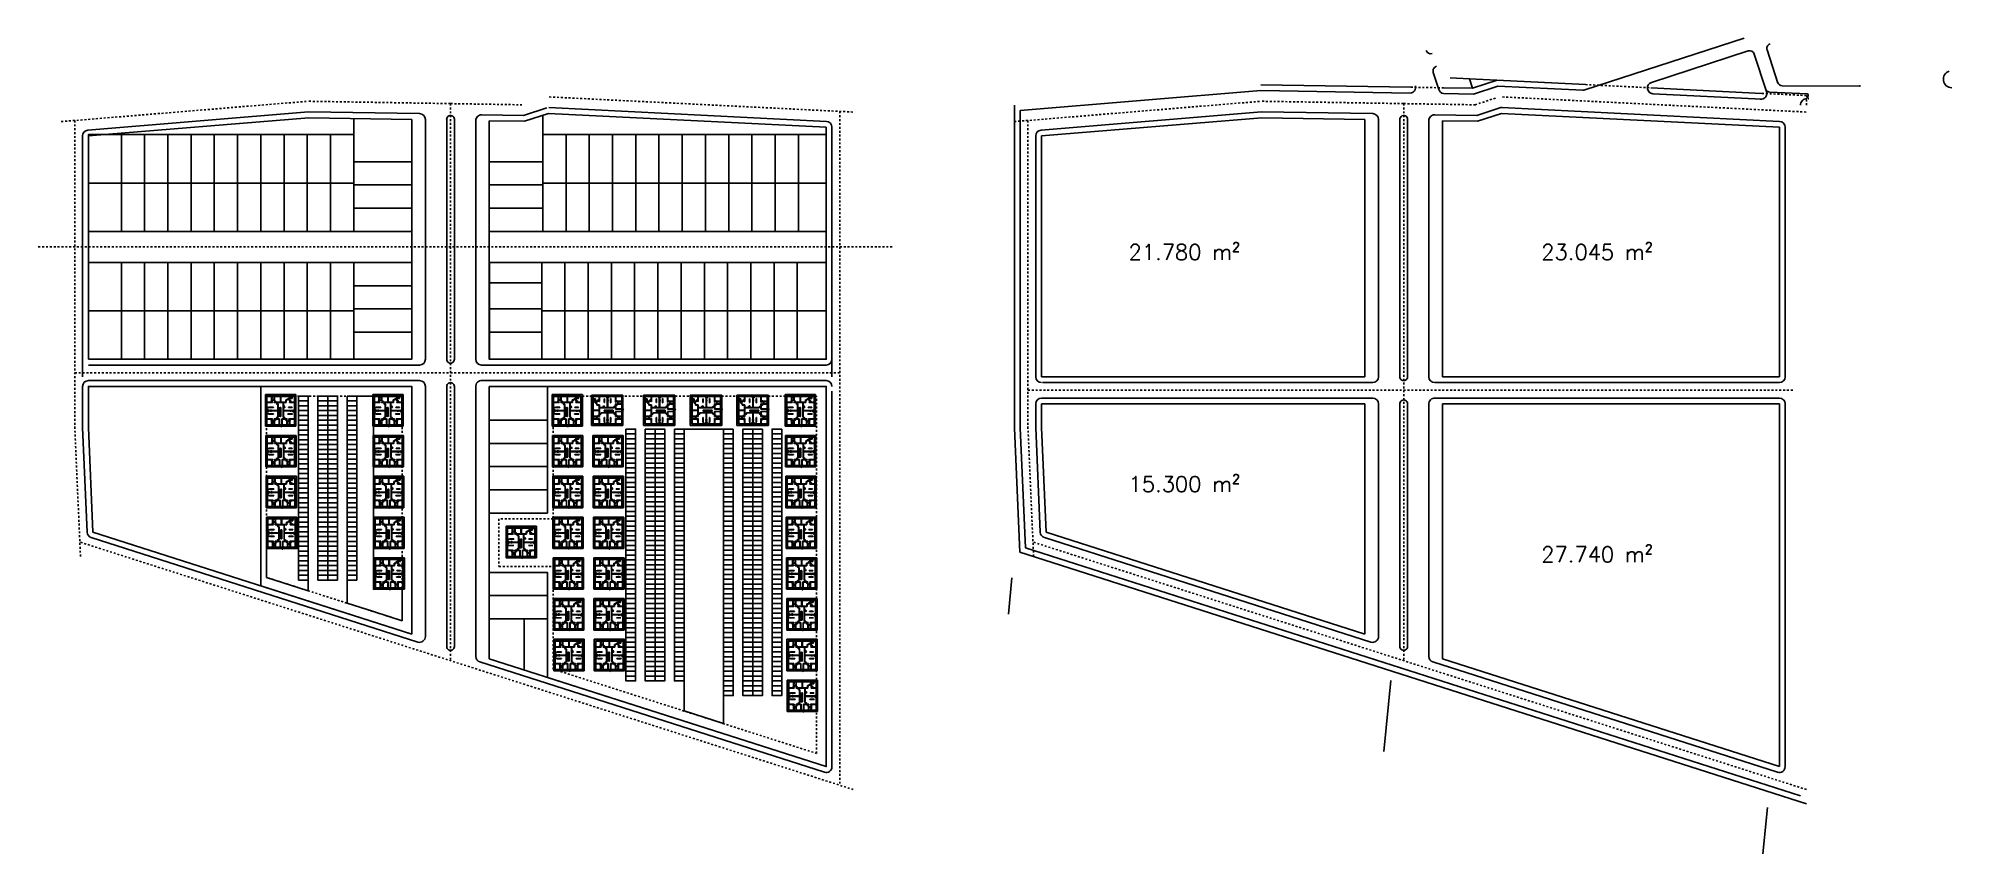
# Model space of a CAD drawing. Header units: millimetres. Extents: x 409504 to 410674, y 7402686 to 14806894.
# Drawn here: x 409686 to 410674, y 7402686 to 7403107 of the extents above; entities outside this region: 11.
import ezdxf

# ---------------------------------------------------------------- set-up
doc = ezdxf.new("R2010")
doc.units = ezdxf.units.MM
doc.set_wipeout_variables(frame=1)
doc.linetypes.add('DASHED2', pattern=[0.375, 0.25, -0.125])
doc.linetypes.add('JIS_02_1.0', pattern=[2, 1, -1])
for name, color, linetype in [('.. Vagas de Garagem', 2, 'Continuous'), ('Edificação Habitacional', 6, 'Continuous'), ('G_divisas', 6, 'Continuous'), ('G_meiofio', 8, 'Continuous'), ('G_quadra', 4, 'Continuous'), ('G_txareasdatas', 1, 'Continuous'), ('Galeria', 5, 'Continuous'), ('Linha meio fio', 8, 'Continuous'), ('Linha muro', 6, 'Continuous'), ('LINHAAS', 252, 'Continuous'), ('Piscina', 4, 'Continuous'), ('TEXTO', 7, 'Continuous')]:
    doc.layers.add(name, color=color, linetype=linetype)
doc.layers.add('DIVISAS', color=1, linetype='Continuous', lineweight=25)
doc.styles.add('8mm', font='romans.shx', dxfattribs={"height": 4})
doc.styles.get("Standard").update_dxf_attribs({"font": 'arial.ttf'})
pattern_1 = [(0, (-14.602, 3.96), (6.35, 6.35), [3.175, -9.525]), (90, (-13.015, 2.3724), (-6.35, 6.35), [3.175, -9.525])]

msp = doc.modelspace()

# ---------------------------------------------------------------- texts
at = {"style": '8mm'}
for s, p in [('21.780 m²', (410249.15, 7402992.42)), ('23.045 m²', (410462.3, 7402992.42)), ('15.300 m²', (410249.15, 7402872.66)), ('27.740 m²', (410462.3, 7402836.37))]:
    msp.add_text(s, height=8, dxfattribs=at).set_placement(p)
at = {"layer": 'TEXTO', "linetype": 'Continuous', "insert": (410203.85, 14806893.92), "char_height": 7.3378, "attachment_point": 1}
msp.add_mtext('Lote nº 02-G-Remanescente - Matrícula nº 21.681', dxfattribs=at)

# ---------------------------------------------------------------- blocks, each defined once
blk = doc.blocks.new('A$C5CAC4E4C')
for p, q in [((0, 16.25), (15.65, 16.25)), ((0, 0), (0, 16.25)), ((0.53, 13.2), (0.53, 14.4)), ((0.53, 14.4), (0.55, 14.4)), ((0.55, 13.2), (0.53, 13.2)), ((0.53, 9.14), (0.53, 12.04)), ((0.53, 12.04), (0.55, 12.04)), ((0.55, 14.4), (0.55, 15.5)), ((0.55, 15.5), (3.61, 15.5)), ((0.75, 14.4), (0.55, 14.4)), ((0.55, 12.14), (0.55, 13.2)), ((0.75, 13.2), (0.55, 13.2)), ((0.55, 12.14), (0.55, 12.14)), ((0.55, 12.04), (0.55, 12.14)), ((0.75, 12.04), (0.55, 12.04)), ((0.61, 12.02), (0.61, 12.04)), ((0.61, 12.02), (0.61, 9.16)), ((0.75, 12.02), (0.61, 12.02)), ((0.63, 14.38), (0.63, 13.22)), ((0.75, 13.22), (0.63, 13.22)), ((0.63, 13.22), (0.63, 13.2)), ((0.63, 10.09), (0.63, 10.14)), ((0.63, 10.14), (0.66, 10.14)), ((0.63, 10.09), (0.63, 9.21)), ((0.66, 10.09), (0.63, 10.09)), ((0.63, 14.38), (0.63, 14.4)), ((0.75, 14.38), (0.63, 14.38)), ((0.64, 10.09), (0.64, 9.21)), ((0.65, 13.77), (0.65, 13.82)), ((0.65, 13.82), (0.69, 13.82)), ((0.65, 13.77), (0.65, 13.27)), ((0.69, 13.77), (0.65, 13.77)), ((0.69, 13.27), (0.65, 13.27)), ((0.65, 13.27), (0.65, 13.22)), ((0.65, 13.22), (0.69, 13.22)), ((0.66, 10.14), (0.66, 10.09)), ((0.66, 9.21), (0.66, 10.09)), ((0.67, 13.77), (0.67, 13.27)), ((0.67, 11.04), (0.67, 11.09)), ((0.67, 11.09), (0.7, 11.09)), ((0.67, 11.04), (0.67, 10.14)), ((0.7, 11.04), (0.67, 11.04)), ((0.7, 10.14), (0.67, 10.14)), ((0.67, 10.14), (0.67, 10.09)), ((0.67, 10.09), (0.7, 10.09)), ((0.68, 11.04), (0.68, 10.14)), ((0.69, 13.82), (0.69, 13.77)), ((0.69, 13.27), (0.69, 13.77)), ((0.69, 13.22), (0.69, 13.27)), ((0.7, 14.33), (0.7, 14.38)), ((0.7, 14.38), (0.74, 14.38)), ((0.7, 13.82), (0.7, 14.33)), ((0.74, 14.33), (0.7, 14.33)), ((0.74, 13.82), (0.7, 13.82)), ((0.7, 13.82), (0.7, 13.77)), ((0.7, 13.77), (0.74, 13.77)), ((0.7, 11.09), (0.7, 11.04)), ((0.7, 10.14), (0.7, 11.04)), ((0.7, 10.09), (0.7, 10.14)), ((0.71, 11.97), (0.71, 12.02)), ((0.71, 12.02), (0.74, 12.02)), ((0.71, 11.09), (0.71, 11.97)), ((0.74, 11.97), (0.71, 11.97)), ((0.74, 11.09), (0.71, 11.09)), ((0.71, 11.09), (0.71, 11.04)), ((0.71, 11.04), (0.74, 11.04)), ((0.72, 13.82), (0.72, 14.33)), ((0.72, 11.09), (0.72, 11.97)), ((0.74, 14.38), (0.74, 14.33)), ((0.74, 14.33), (0.74, 13.82)), ((0.74, 13.77), (0.74, 13.82)), ((0.74, 12.02), (0.74, 11.97)), ((0.74, 11.97), (0.74, 11.09)), ((0.74, 11.04), (0.74, 11.09)), ((0.75, 14.4), (0.75, 15.3)), ((0.75, 15.3), (3.15, 15.3)), ((0.75, 14.4), (0.75, 14.38)), ((0.75, 13.22), (0.75, 14.38)), ((0.75, 13.2), (0.75, 13.22)), ((0.75, 12.3), (0.75, 13.2)), ((0.75, 12.3), (3.61, 12.3)), ((0.75, 12.14), (3.61, 12.14)), ((0.75, 12.04), (0.75, 12.14)), ((0.75, 12.04), (0.75, 12.02)), ((0.75, 9.16), (0.75, 12.02)), ((3.79, 13.09), (3.15, 13.09)), ((3.15, 13.09), (3.15, 15.3)), ((3.31, 15.3), (3.45, 14.46)), ((3.45, 15.3), (3.31, 14.46)), ((3.45, 14.46), (3.31, 14.46)), ((3.51, 14.4), (3.31, 14.4)), ((3.31, 13.25), (3.31, 15.3)), ((3.31, 15.3), (3.61, 15.3)), ((3.31, 13.25), (3.79, 13.25)), ((3.45, 15.3), (3.45, 14.46)), ((3.45, 13.07), (3.45, 13.09)), ((3.45, 13.09), (3.61, 13.09)), ((3.61, 13.07), (3.45, 13.07)), ((3.61, 12.32), (3.45, 12.32)), ((3.45, 12.32), (3.45, 12.3)), ((3.45, 12.3), (3.61, 12.3)), ((3.51, 15.3), (3.51, 14.4)), ((3.61, 15.5), (3.61, 15.52)), ((3.61, 15.52), (4.41, 15.52)), ((3.61, 15.3), (3.61, 15.5)), ((3.61, 15.3), (3.61, 15.5)), ((3.61, 15.39), (3.66, 15.39)), ((3.61, 15.35), (3.61, 15.39)), ((3.66, 15.35), (3.61, 15.35)), ((3.61, 15.3), (4.41, 15.3)), ((3.61, 13.09), (3.61, 13.07)), ((3.61, 12.3), (3.61, 12.32)), ((3.61, 12.3), (3.61, 12.14)), ((3.66, 15.39), (4.36, 15.39)), ((3.66, 15.39), (3.66, 15.35)), ((4.36, 15.37), (3.66, 15.37)), ((4.36, 15.35), (3.66, 15.35)), ((3.79, 13.25), (3.79, 13.09)), ((4.41, 15.39), (4.36, 15.39)), ((4.36, 15.39), (4.36, 15.35)), ((4.36, 15.35), (4.41, 15.35)), ((4.41, 15.52), (4.41, 15.5)), ((4.41, 15.5), (5.62, 15.5)), ((4.41, 15.3), (4.41, 15.5)), ((4.41, 15.3), (4.41, 15.5)), ((4.41, 15.35), (4.41, 15.39)), ((4.41, 15.3), (4.51, 15.3)), ((4.44, 13.09), (4.44, 13.25)), ((4.44, 13.25), (4.51, 13.25)), ((4.67, 13.09), (4.44, 13.09)), ((4.67, 13.09), (4.51, 13.09)), ((4.51, 13.09), (4.51, 13.07)), ((4.51, 13.07), (4.67, 13.07)), ((4.51, 12.32), (4.67, 12.32)), ((4.51, 12.3), (4.51, 12.32)), ((7.08, 12.3), (4.51, 12.3)), ((4.51, 12.3), (7.72, 12.3)), ((4.51, 12.3), (4.51, 12.14)), ((4.67, 12.3), (4.51, 12.3)), ((4.51, 12.14), (6.39, 12.14)), ((4.51, 13.25), (4.51, 15.3)), ((4.67, 13.07), (4.67, 13.09)), ((4.67, 12.32), (4.67, 12.3)), ((4.67, 13.09), (4.67, 15.3)), ((4.67, 15.3), (5.62, 15.3)), ((6.82, 15.52), (5.62, 15.52)), ((5.62, 15.52), (5.62, 15.5)), ((5.62, 15.3), (5.62, 15.5)), ((5.64, 15.42), (5.62, 15.42)), ((5.62, 15.3), (5.64, 15.3)), ((5.64, 15.42), (6.8, 15.42)), ((5.64, 15.3), (5.64, 15.42)), ((5.69, 15.35), (5.64, 15.35)), ((5.64, 15.35), (5.64, 15.31)), ((5.64, 15.31), (5.69, 15.31)), ((6.8, 15.3), (5.64, 15.3)), ((6.2, 15.35), (5.69, 15.35)), ((5.69, 15.31), (5.69, 15.35)), ((6.2, 15.33), (5.69, 15.33)), ((5.69, 15.31), (6.2, 15.31)), ((6.25, 15.4), (6.2, 15.4)), ((6.2, 15.4), (6.2, 15.36)), ((6.2, 15.36), (6.25, 15.36)), ((6.2, 15.31), (6.2, 15.35)), ((6.2, 15.35), (6.25, 15.35)), ((6.25, 15.31), (6.2, 15.31)), ((6.25, 15.4), (6.75, 15.4)), ((6.25, 15.36), (6.25, 15.4)), ((6.25, 15.38), (6.75, 15.38)), ((6.75, 15.36), (6.25, 15.36)), ((6.25, 15.35), (6.25, 15.31)), ((6.54, 12.02), (6.39, 12.02)), ((6.39, 8.08), (6.39, 11.17)), ((6.54, 11.17), (6.39, 11.17)), ((6.54, 12.14), (9.1, 12.14)), ((6.54, 12.14), (6.54, 11.99)), ((9.1, 12.14), (6.54, 12.14)), ((6.54, 11.17), (6.54, 4.74)), ((6.75, 15.36), (6.75, 15.4)), ((6.75, 15.4), (6.8, 15.4)), ((6.8, 15.36), (6.75, 15.36)), ((6.8, 15.3), (6.8, 15.42)), ((6.8, 15.42), (6.82, 15.42)), ((6.8, 15.4), (6.8, 15.36)), ((6.82, 15.3), (6.8, 15.3)), ((6.82, 15.5), (6.82, 15.52)), ((6.82, 15.3), (6.82, 15.5)), ((7.83, 15.5), (6.82, 15.5)), ((6.82, 15.3), (7.72, 15.3)), ((7.72, 12.3), (7.72, 15.3)), ((7.72, 12.3), (7.72, 15.3)), ((7.83, 15.5), (8.83, 15.5)), ((7.93, 12.3), (7.93, 15.3)), ((7.93, 12.3), (7.93, 15.3)), ((8.83, 15.3), (7.93, 15.3)), ((10.45, 12.3), (7.93, 12.3)), ((8.57, 12.3), (9.83, 12.3)), ((8.83, 15.5), (8.83, 15.52)), ((8.83, 15.52), (10.07, 15.52)), ((8.83, 15.3), (8.83, 15.5)), ((8.85, 15.42), (8.83, 15.42)), ((8.83, 15.3), (8.85, 15.3)), ((10.06, 15.42), (8.85, 15.42)), ((8.85, 15.3), (8.85, 15.42)), ((8.9, 15.4), (8.85, 15.4)), ((8.85, 15.4), (8.85, 15.36)), ((8.85, 15.36), (8.9, 15.36)), ((8.85, 15.3), (10.06, 15.3)), ((9.41, 15.4), (8.9, 15.4)), ((8.9, 15.36), (8.9, 15.4)), ((9.41, 15.38), (8.9, 15.38)), ((8.9, 15.36), (9.41, 15.36)), ((9.1, 12.14), (9.1, 10.48)), ((9.1, 10.48), (9.26, 10.48)), ((9.1, 9.66), (9.1, 10.46)), ((9.26, 10.48), (9.26, 12.14)), ((9.26, 11.68), (9.26, 10.91)), ((10.61, 12.14), (9.26, 12.14)), ((9.41, 15.36), (9.41, 15.4)), ((9.41, 15.4), (9.46, 15.4)), ((9.46, 15.36), (9.41, 15.36)), ((9.46, 15.35), (9.41, 15.35)), ((9.41, 15.35), (9.41, 15.31)), ((9.41, 15.31), (9.46, 15.31)), ((9.46, 15.4), (9.46, 15.36)), ((9.46, 15.35), (10.01, 15.35)), ((9.46, 15.31), (9.46, 15.35)), ((9.46, 15.33), (10.01, 15.33)), ((10.01, 15.31), (9.46, 15.31)), ((10.01, 15.31), (10.01, 15.35)), ((10.01, 15.35), (10.06, 15.35)), ((10.06, 15.31), (10.01, 15.31)), ((10.06, 15.3), (10.06, 15.42)), ((10.06, 15.42), (10.07, 15.42)), ((10.06, 15.35), (10.06, 15.31)), ((10.07, 15.3), (10.06, 15.3)), ((10.07, 15.52), (10.07, 15.5)), ((11.24, 15.5), (10.07, 15.5)), ((10.07, 15.3), (10.07, 15.5)), ((11.24, 15.3), (10.07, 15.3)), ((11.17, 13.5), (10.45, 13.5)), ((10.45, 13.5), (10.45, 12.3)), ((11.17, 13.34), (10.61, 13.34)), ((10.61, 13.34), (10.61, 12.14)), ((11.17, 13.5), (11.17, 13.34)), ((11.19, 13.5), (11.17, 13.5)), ((11.17, 13.34), (11.2, 13.34)), ((11.19, 13.47), (11.19, 13.5)), ((11.2, 13.47), (11.19, 13.47)), ((11.2, 13.34), (11.2, 13.47)), ((12.04, 15.52), (11.24, 15.52)), ((11.24, 15.52), (11.24, 15.5)), ((11.24, 15.3), (11.24, 15.5)), ((11.24, 15.3), (11.24, 15.5)), ((11.24, 15.39), (11.29, 15.39)), ((11.24, 15.35), (11.24, 15.39)), ((11.29, 15.35), (11.24, 15.35)), ((12.04, 15.3), (11.24, 15.3)), ((11.99, 15.39), (11.29, 15.39)), ((11.29, 15.39), (11.29, 15.35)), ((11.29, 15.37), (11.99, 15.37)), ((11.29, 15.35), (11.99, 15.35)), ((11.98, 14.32), (12.01, 14.32)), ((11.98, 13.5), (11.98, 14.32)), ((11.98, 14.32), (11.98, 13.5)), ((12.01, 13.5), (11.98, 13.5)), ((12.04, 15.39), (11.99, 15.39)), ((11.99, 15.39), (11.99, 15.35)), ((11.99, 15.35), (12.04, 15.35)), ((12, 13.34), (12, 13.47)), ((12, 13.47), (12.01, 13.47)), ((12.04, 13.34), (12, 13.34)), ((12.01, 14.32), (12.01, 13.5)), ((12.01, 13.47), (12.01, 13.5)), ((12.01, 13.5), (12.04, 13.5)), ((12.04, 15.5), (12.04, 15.52)), ((15.09, 15.5), (12.04, 15.5)), ((12.04, 15.3), (12.04, 15.5)), ((12.04, 15.3), (12.04, 15.5)), ((12.04, 15.35), (12.04, 15.39)), ((12.34, 15.3), (12.04, 15.3)), ((12.34, 13.5), (12.04, 13.5)), ((12.04, 13.5), (12.04, 13.34)), ((12.34, 13.34), (12.04, 13.34)), ((12.14, 15.3), (12.14, 14.4)), ((12.14, 14.4), (12.34, 14.4)), ((12.34, 15.3), (12.2, 14.46)), ((12.2, 15.3), (12.34, 14.46)), ((12.2, 15.3), (12.2, 14.46)), ((12.2, 14.46), (12.34, 14.46)), ((12.34, 13.5), (12.34, 15.3)), ((12.34, 13.25), (12.34, 13.34)), ((12.49, 13.25), (12.34, 13.25)), ((12.34, 13.25), (12.34, 13.22)), ((12.34, 13.22), (12.47, 13.22)), ((12.34, 12.38), (12.34, 12.42)), ((12.34, 12.42), (12.47, 12.42)), ((12.34, 12.14), (12.34, 12.38)), ((12.49, 12.38), (12.34, 12.38)), ((14.89, 12.14), (12.34, 12.14)), ((12.47, 13.22), (12.47, 13.23)), ((12.47, 13.23), (12.49, 13.23)), ((12.47, 12.42), (12.47, 12.41)), ((12.47, 12.41), (12.49, 12.41)), ((12.49, 13.25), (12.49, 15.3)), ((12.49, 15.3), (12.73, 14.31)), ((12.49, 14.31), (12.73, 15.3)), ((14.89, 15.3), (12.49, 15.3)), ((12.49, 14.31), (12.73, 14.31)), ((12.49, 14.25), (12.8, 14.25)), ((12.49, 14.25), (12.8, 14.25)), ((12.49, 13.23), (12.49, 13.25)), ((12.49, 13.23), (12.49, 12.44)), ((12.49, 12.41), (12.49, 12.44)), ((12.49, 12.44), (13.32, 12.44)), ((13.32, 12.44), (12.49, 12.44)), ((13.32, 12.41), (12.49, 12.41)), ((12.49, 12.41), (12.49, 12.38)), ((12.49, 12.3), (12.49, 12.38)), ((14.89, 12.3), (12.49, 12.3)), ((12.73, 14.31), (12.73, 15.3)), ((12.8, 15.21), (12.8, 15.3)), ((12.8, 15.3), (13.63, 15.21)), ((12.8, 15.21), (13.63, 15.3)), ((12.8, 15.21), (13.63, 15.21)), ((12.8, 14.25), (12.8, 15.15)), ((12.8, 15.15), (13.7, 15.15)), ((12.8, 14.25), (12.8, 15.15)), ((12.8, 15.15), (13.7, 15.15)), ((12.8, 14.28), (12.8, 14.32)), ((13.7, 14.25), (12.8, 14.25)), ((12.81, 14.31), (12.81, 14.28)), ((13.32, 12.44), (13.32, 12.41)), ((13.63, 15.21), (13.63, 15.3)), ((13.7, 15.15), (13.7, 15.3)), ((13.7, 15.15), (13.7, 14.25)), ((13.94, 15.29), (13.91, 15.29)), ((13.91, 15.29), (13.94, 15.29)), ((14.71, 15.29), (14.74, 15.29)), ((14.74, 15.29), (14.71, 15.29)), ((14.88, 15.11), (14.88, 15.08)), ((14.88, 14.28), (14.88, 14.31)), ((14.89, 15.08), (14.89, 15.12)), ((14.89, 14.4), (15.09, 14.4)), ((14.89, 14.4), (14.89, 14.38)), ((14.89, 13.22), (14.89, 14.38)), ((14.89, 14.38), (15.01, 14.38)), ((14.89, 14.32), (14.89, 14.28)), ((14.89, 12.3), (14.89, 13.2)), ((14.89, 12.04), (14.89, 12.14)), ((14.89, 12.04), (15.09, 12.04)), ((14.89, 14.4), (14.89, 15.3)), ((14.89, 13.2), (14.89, 13.22)), ((14.89, 13.22), (15.01, 13.22)), ((14.89, 13.2), (15.09, 13.2)), ((14.89, 12.04), (14.89, 12.02)), ((14.89, 9.16), (14.89, 12.02)), ((14.89, 12.02), (15.04, 12.02)), ((14.91, 14.38), (14.91, 14.33)), ((14.95, 14.38), (14.91, 14.38)), ((14.91, 14.33), (14.91, 13.82)), ((14.91, 14.33), (14.95, 14.33)), ((14.91, 13.77), (14.91, 13.82)), ((14.91, 13.82), (14.95, 13.82)), ((14.95, 13.77), (14.91, 13.77)), ((14.91, 12.02), (14.91, 11.97)), ((14.94, 12.02), (14.91, 12.02)), ((14.91, 11.97), (14.91, 11.09)), ((14.91, 11.97), (14.94, 11.97)), ((14.91, 11.04), (14.91, 11.09)), ((14.91, 11.09), (14.94, 11.09)), ((14.94, 11.04), (14.91, 11.04)), ((14.93, 13.82), (14.93, 14.33)), ((14.93, 11.09), (14.93, 11.97)), ((14.94, 11.97), (14.94, 12.02)), ((14.94, 11.09), (14.94, 11.97)), ((14.94, 11.09), (14.94, 11.04)), ((14.95, 14.33), (14.95, 14.38)), ((14.95, 13.82), (14.95, 14.33)), ((14.95, 13.82), (14.95, 13.77)), ((14.95, 11.09), (14.95, 11.04)), ((14.98, 11.09), (14.95, 11.09)), ((14.95, 10.14), (14.95, 11.04)), ((14.95, 11.04), (14.98, 11.04)), ((14.95, 10.09), (14.95, 10.14)), ((14.95, 10.14), (14.98, 10.14)), ((14.98, 10.09), (14.95, 10.09)), ((14.96, 13.82), (14.96, 13.77)), ((15, 13.82), (14.96, 13.82)), ((14.96, 13.27), (14.96, 13.77)), ((14.96, 13.77), (15, 13.77)), ((14.96, 13.22), (14.96, 13.27)), ((14.96, 13.27), (15, 13.27)), ((15, 13.22), (14.96, 13.22)), ((14.97, 11.04), (14.97, 10.14)), ((14.98, 13.77), (14.98, 13.27)), ((14.98, 11.04), (14.98, 11.09)), ((14.98, 11.04), (14.98, 10.14)), ((14.98, 10.14), (14.98, 10.09)), ((14.99, 10.14), (14.99, 10.09)), ((15.02, 10.14), (14.99, 10.14)), ((14.99, 9.21), (14.99, 10.09)), ((14.99, 10.09), (15.02, 10.09)), ((15, 13.77), (15, 13.82)), ((15, 13.77), (15, 13.27)), ((15, 13.27), (15, 13.22)), ((15.01, 14.38), (15.01, 14.4)), ((15.01, 14.38), (15.01, 13.22)), ((15.01, 10.09), (15.01, 9.21)), ((15.01, 13.22), (15.01, 13.2)), ((15.02, 10.09), (15.02, 10.14)), ((15.02, 10.09), (15.02, 9.21)), ((15.04, 12.02), (15.04, 12.04)), ((15.04, 12.02), (15.04, 9.16)), ((15.09, 12.14), (15.09, 12.14)), ((15.09, 12.04), (15.09, 12.14)), ((15.09, 14.4), (15.09, 15.5)), ((15.09, 14.4), (15.09, 15.5)), ((15.12, 14.4), (15.09, 14.4)), ((15.09, 12.14), (15.09, 13.2)), ((15.09, 13.2), (15.12, 13.2)), ((15.12, 12.04), (15.09, 12.04)), ((15.12, 13.2), (15.12, 14.4)), ((15.12, 9.14), (15.12, 12.04)), ((15.65, 16.25), (15.65, 0)), ((0.55, 8.72), (0.25, 8.72)), ((0.25, 8.72), (0.25, 7.22)), ((0.25, 7.22), (0.55, 7.22)), ((0.55, 9.14), (0.53, 9.14)), ((0.55, 6.81), (0.53, 6.81)), ((0.53, 6.81), (0.53, 3.91)), ((0.53, 3.91), (0.55, 3.91)), ((0.55, 2.75), (0.53, 2.75)), ((0.53, 2.75), (0.53, 1.55)), ((0.53, 1.55), (0.55, 1.55)), ((0.75, 9.14), (0.55, 9.14)), ((0.75, 6.81), (0.55, 6.81)), ((0.55, 7.97), (0.55, 9.14)), ((0.55, 7.22), (0.55, 8.72)), ((0.55, 7.97), (0.55, 6.81)), ((0.55, 3.91), (0.55, 3.81)), ((0.75, 3.91), (0.55, 3.91)), ((0.55, 3.81), (0.55, 2.75)), ((0.55, 3.81), (0.55, 3.81)), ((0.75, 2.75), (0.55, 2.75)), ((0.55, 1.55), (0.55, 0.45)), ((0.75, 1.55), (0.55, 1.55)), ((0.55, 0.45), (3.61, 0.45)), ((0.75, 9.16), (0.61, 9.16)), ((0.61, 9.16), (0.61, 9.14)), ((0.61, 6.79), (0.61, 6.81)), ((0.61, 3.93), (0.61, 6.79)), ((0.75, 6.79), (0.61, 6.79)), ((0.75, 3.93), (0.61, 3.93)), ((0.61, 3.93), (0.61, 3.91)), ((0.66, 9.21), (0.63, 9.21)), ((0.63, 9.21), (0.63, 9.16)), ((0.63, 9.16), (0.66, 9.16)), ((0.63, 6.74), (0.63, 6.79)), ((0.63, 6.79), (0.66, 6.79)), ((0.63, 5.86), (0.63, 6.74)), ((0.66, 6.74), (0.63, 6.74)), ((0.66, 5.86), (0.63, 5.86)), ((0.63, 5.86), (0.63, 5.81)), ((0.63, 5.81), (0.66, 5.81)), ((0.63, 2.73), (0.63, 2.75)), ((0.63, 1.57), (0.63, 2.73)), ((0.75, 2.73), (0.63, 2.73)), ((0.64, 5.86), (0.64, 6.74)), ((0.75, 1.57), (0.63, 1.57)), ((0.63, 1.57), (0.63, 1.55)), ((0.65, 2.68), (0.65, 2.73)), ((0.65, 2.73), (0.69, 2.73)), ((0.65, 2.17), (0.65, 2.68)), ((0.69, 2.68), (0.65, 2.68)), ((0.69, 2.17), (0.65, 2.17)), ((0.65, 2.17), (0.65, 2.12)), ((0.65, 2.12), (0.69, 2.12)), ((0.66, 9.16), (0.66, 9.21)), ((0.66, 6.79), (0.66, 6.74)), ((0.66, 6.74), (0.66, 5.86)), ((0.66, 5.81), (0.66, 5.86)), ((0.67, 5.81), (0.67, 5.86)), ((0.67, 5.86), (0.7, 5.86)), ((0.67, 4.91), (0.67, 5.81)), ((0.7, 5.81), (0.67, 5.81)), ((0.7, 4.91), (0.67, 4.91)), ((0.67, 4.91), (0.67, 4.86)), ((0.67, 4.86), (0.7, 4.86)), ((0.67, 2.17), (0.67, 2.68)), ((0.68, 4.91), (0.68, 5.81)), ((0.69, 2.73), (0.69, 2.68)), ((0.69, 2.68), (0.69, 2.17)), ((0.69, 2.12), (0.69, 2.17)), ((0.7, 5.86), (0.7, 5.81)), ((0.7, 5.81), (0.7, 4.91)), ((0.7, 4.86), (0.7, 4.91)), ((0.7, 2.12), (0.7, 2.17)), ((0.7, 2.17), (0.74, 2.17)), ((0.7, 2.12), (0.7, 1.62)), ((0.74, 2.12), (0.7, 2.12)), ((0.74, 1.62), (0.7, 1.62)), ((0.7, 1.62), (0.7, 1.57)), ((0.7, 1.57), (0.74, 1.57)), ((0.71, 4.86), (0.71, 4.91)), ((0.71, 4.91), (0.74, 4.91)), ((0.71, 4.86), (0.71, 3.98)), ((0.74, 4.86), (0.71, 4.86)), ((0.74, 3.98), (0.71, 3.98)), ((0.71, 3.98), (0.71, 3.93)), ((0.71, 3.93), (0.74, 3.93)), ((0.72, 4.86), (0.72, 3.98)), ((0.72, 2.12), (0.72, 1.62)), ((0.74, 4.91), (0.74, 4.86)), ((0.74, 3.98), (0.74, 4.86)), ((0.74, 3.93), (0.74, 3.98)), ((0.74, 2.17), (0.74, 2.12)), ((0.74, 1.62), (0.74, 2.12)), ((0.74, 1.57), (0.74, 1.62)), ((1.75, 9.58), (0.75, 9.58)), ((0.75, 9.14), (0.75, 9.16)), ((0.75, 8.08), (0.75, 9.14)), ((6.39, 8.08), (0.75, 8.08)), ((6.39, 8.08), (0.75, 8.08)), ((6.39, 7.87), (0.75, 7.87)), ((0.75, 7.87), (0.75, 6.81)), ((0.75, 6.81), (0.75, 6.79)), ((0.75, 6.79), (0.75, 3.93)), ((1.75, 6.37), (0.75, 6.37)), ((0.75, 3.91), (0.75, 3.93)), ((0.75, 3.91), (0.75, 3.81)), ((0.75, 3.81), (3.61, 3.81)), ((0.75, 3.65), (3.61, 3.65)), ((0.75, 3.65), (0.75, 2.75)), ((0.75, 2.75), (0.75, 2.73)), ((0.75, 2.73), (0.75, 1.57)), ((0.75, 1.55), (0.75, 1.57)), ((0.75, 1.55), (0.75, 0.65)), ((0.75, 0.65), (3.15, 0.65)), ((0.75, 8.54), (1.47, 8.54)), ((0.75, 8.48), (1.41, 8.48)), ((0.75, 7.47), (1.41, 7.47)), ((0.75, 7.4), (1.47, 7.4)), ((1.41, 8.48), (1.41, 8.08)), ((1.41, 7.47), (1.41, 7.87)), ((1.47, 8.54), (1.47, 8.08)), ((1.47, 7.4), (1.47, 7.87)), ((1.75, 9.58), (1.75, 9.74)), ((4.04, 9.74), (1.75, 9.74)), ((1.75, 9.58), (4.04, 9.58)), ((1.75, 6.37), (4.04, 6.37)), ((1.75, 6.37), (1.75, 6.21)), ((4.04, 6.21), (1.75, 6.21)), ((3.11, 8.28), (2.46, 8.28)), ((2.46, 8.28), (2.46, 8.08)), ((2.46, 7.67), (2.46, 7.87)), ((3.11, 7.67), (2.46, 7.67)), ((2.52, 8.21), (3.04, 8.08)), ((3.04, 8.21), (2.52, 8.08)), ((3.04, 8.21), (2.52, 8.21)), ((2.52, 8.21), (2.52, 8.08)), ((2.52, 7.73), (3.04, 7.87)), ((3.04, 7.73), (2.52, 7.87)), ((2.52, 7.73), (2.52, 7.87)), ((3.04, 7.73), (2.52, 7.73)), ((3.04, 8.08), (3.04, 8.21)), ((3.04, 7.87), (3.04, 7.73)), ((3.11, 8.08), (3.11, 8.28)), ((3.11, 7.87), (3.11, 7.67)), ((3.15, 2.86), (3.15, 0.65)), ((3.31, 0.65), (3.45, 1.48)), ((3.45, 0.65), (3.31, 1.48)), ((3.31, 2.7), (3.31, 0.65)), ((3.61, 3.65), (3.61, 3.81)), ((3.61, 0.65), (3.61, 0.45)), ((3.61, 0.65), (3.61, 0.45)), ((3.61, 0.65), (4.41, 0.65)), ((4.36, 0.59), (3.66, 0.59)), ((4.36, 0.57), (3.66, 0.57)), ((3.66, 0.55), (4.36, 0.55)), ((3.81, 2.7), (4.38, 2.7)), ((4.04, 9.58), (4.04, 9.74)), ((4.04, 6.37), (4.04, 6.21)), ((4.41, 0.65), (4.41, 0.45)), ((4.41, 0.65), (4.41, 0.45)), ((4.41, 0.45), (5.62, 0.45)), ((4.51, 3.81), (6.39, 3.81)), ((4.51, 3.65), (4.51, 3.81)), ((7.08, 3.65), (4.51, 3.65)), ((4.51, 3.65), (7.08, 3.65)), ((4.51, 2.7), (4.51, 0.65)), ((4.67, 2.86), (4.67, 0.65)), ((5.62, 0.65), (5.62, 0.45)), ((6.8, 0.65), (5.64, 0.65)), ((5.64, 0.53), (6.8, 0.53)), ((5.69, 0.63), (6.2, 0.63)), ((6.2, 0.61), (5.69, 0.61)), ((6.2, 0.59), (5.69, 0.59)), ((6.75, 0.58), (6.25, 0.58)), ((6.25, 0.56), (6.75, 0.56)), ((6.25, 0.54), (6.75, 0.54)), ((6.39, 7.87), (6.39, 4.74)), ((6.54, 4.74), (6.39, 4.74)), ((6.39, 3.89), (6.39, 3.81)), ((6.54, 3.89), (6.39, 3.89)), ((6.54, 9.68), (6.54, 9.68)), ((7.74, 9.45), (6.54, 9.45)), ((6.59, 9.43), (6.54, 9.43)), ((6.59, 9.14), (6.54, 9.14)), ((6.59, 8.85), (6.54, 8.85)), ((6.59, 8.56), (6.54, 8.56)), ((6.59, 8.27), (6.54, 8.27)), ((6.59, 7.98), (6.54, 7.98)), ((6.59, 7.69), (6.54, 7.69)), ((6.59, 7.4), (6.54, 7.4)), ((6.59, 7.11), (6.54, 7.11)), ((6.54, 9.73), (6.54, 9.73)), ((6.59, 6.82), (6.54, 6.82)), ((6.59, 6.55), (6.54, 6.55)), ((6.59, 6.26), (6.54, 6.26)), ((6.59, 5.97), (6.54, 5.97)), ((6.59, 5.68), (6.54, 5.68)), ((6.59, 5.39), (6.54, 5.39)), ((6.54, 3.92), (6.54, 3.81)), ((6.54, 3.81), (7.22, 3.81)), ((6.59, 6.63), (6.59, 9.63)), ((6.64, 6.66), (6.64, 9.63)), ((7.64, 9.43), (6.64, 9.43)), ((7.64, 9.14), (6.64, 9.14)), ((7.64, 8.85), (6.64, 8.85)), ((7.64, 8.56), (6.64, 8.56)), ((7.64, 8.27), (6.64, 8.27)), ((7.64, 7.98), (6.64, 7.98)), ((7.64, 7.69), (6.64, 7.69)), ((7.64, 7.4), (6.64, 7.4)), ((7.42, 7.11), (6.64, 7.11)), ((6.92, 6.82), (6.64, 6.82)), ((7.64, 6.55), (6.64, 6.55)), ((7.64, 6.26), (6.64, 6.26)), ((7.64, 5.97), (6.64, 5.97)), ((7.64, 5.68), (6.64, 5.68)), ((7.64, 5.39), (6.64, 5.39)), ((7.74, 5.1), (6.64, 5.1)), ((6.82, 0.65), (6.82, 0.45)), ((6.82, 0.45), (7.22, 0.45)), ((6.82, 0.45), (7.52, 0.45)), ((7.64, 6.84), (6.95, 6.84)), ((7.08, 0.65), (7.08, 3.65)), ((7.08, 0.65), (7.08, 3.65)), ((7.52, 0.65), (7.22, 0.65)), ((7.22, 0.65), (7.22, 3.81)), ((7.49, 7.13), (7.3, 7.13)), ((7.64, 7.11), (7.42, 7.11)), ((7.52, 0.65), (8.42, 0.65)), ((7.52, 0.45), (7.52, 0.65)), ((7.52, 0.45), (7.52, 0.47)), ((8.42, 0.45), (7.52, 0.45)), ((7.64, 7.24), (7.64, 9.58)), ((7.69, 7.27), (7.69, 9.58)), ((7.74, 7.11), (7.69, 7.11)), ((7.74, 6.82), (7.69, 6.82)), ((7.74, 9.43), (7.69, 9.43)), ((7.74, 9.14), (7.69, 9.14)), ((7.74, 8.85), (7.69, 8.85)), ((7.74, 8.56), (7.69, 8.56)), ((7.74, 8.27), (7.69, 8.27)), ((7.74, 7.98), (7.69, 7.98)), ((7.74, 7.69), (7.69, 7.69)), ((7.74, 7.54), (7.69, 7.54)), ((7.74, 7.4), (7.69, 7.4)), ((7.74, 7.25), (7.69, 7.25)), ((7.74, 6.96), (7.69, 6.96)), ((7.74, 6.67), (7.69, 6.67)), ((7.74, 6.38), (7.69, 6.38)), ((7.74, 6.09), (7.69, 6.09)), ((7.74, 9.68), (7.74, 9.68)), ((7.74, 9.68), (7.74, 9.68)), ((7.74, 9.63), (7.74, 9.63)), ((7.74, 9.63), (7.74, 9.63)), ((7.9, 9.58), (7.74, 9.58)), ((7.74, 9.58), (7.74, 5.01)), ((7.74, 5.01), (7.9, 5.01)), ((7.79, 9.58), (7.79, 9.58)), ((7.84, 9.58), (7.84, 9.58)), ((7.9, 5.01), (7.9, 9.58)), ((8.42, 0.47), (8.42, 0.45)), ((8.42, 0.45), (8.42, 3.81)), ((9.1, 3.81), (8.42, 3.81)), ((8.83, 0.45), (8.42, 0.45)), ((8.42, 0.07), (8.42, 0.45)), ((8.58, 0.65), (8.58, 3.65)), ((8.58, 3.65), (11.13, 3.65)), ((11.13, 3.65), (8.58, 3.65)), ((8.83, 0.65), (8.83, 0.45)), ((8.85, 0.65), (10.06, 0.65)), ((10.06, 0.53), (8.85, 0.53)), ((8.9, 0.58), (9.41, 0.58)), ((9.41, 0.56), (8.9, 0.56)), ((9.41, 0.54), (8.9, 0.54)), ((9.1, 9.63), (9.1, 4.74)), ((9.1, 9.63), (9.26, 9.63)), ((9.1, 4.74), (9.26, 4.74)), ((9.1, 3.89), (9.1, 3.81)), ((9.1, 3.89), (9.26, 3.89)), ((9.26, 8.08), (9.26, 9.63)), ((9.26, 8.08), (14.89, 8.08)), ((9.26, 8.08), (14.89, 8.08)), ((9.26, 7.87), (9.26, 4.74)), ((9.26, 7.87), (14.89, 7.87)), ((9.26, 3.89), (9.26, 3.81)), ((11.13, 3.81), (9.26, 3.81)), ((10.01, 0.63), (9.46, 0.63)), ((9.46, 0.61), (10.01, 0.61)), ((9.46, 0.59), (10.01, 0.59)), ((10.07, 0.65), (10.07, 0.45)), ((11.24, 0.45), (10.07, 0.45)), ((10.98, 2.86), (10.98, 0.65)), ((11.13, 2.7), (11.13, 0.65)), ((11.13, 3.65), (11.13, 3.81)), ((11.24, 0.65), (11.24, 0.45)), ((11.24, 0.65), (11.24, 0.45)), ((12.04, 0.65), (11.24, 0.65)), ((11.29, 0.59), (11.99, 0.59)), ((11.29, 0.57), (11.99, 0.57)), ((11.99, 0.55), (11.29, 0.55)), ((13.89, 6.37), (11.61, 6.37)), ((11.61, 6.37), (11.61, 6.21)), ((11.61, 6.21), (13.89, 6.21)), ((11.81, 9.58), (11.81, 9.74)), ((11.81, 9.74), (13.7, 9.74)), ((13.7, 9.58), (11.81, 9.58)), ((14.89, 3.81), (12.04, 3.81)), ((12.04, 3.65), (12.04, 3.81)), ((14.89, 3.65), (12.04, 3.65)), ((12.04, 0.65), (12.04, 0.45)), ((12.04, 0.65), (12.04, 0.45)), ((15.09, 0.45), (12.04, 0.45)), ((12.34, 0.65), (12.2, 1.48)), ((12.2, 0.65), (12.34, 1.48)), ((12.34, 2.7), (12.34, 0.65)), ((12.49, 2.86), (12.49, 0.65)), ((12.54, 7.87), (12.54, 7.67)), ((12.54, 7.67), (13.19, 7.67)), ((13.13, 7.73), (12.61, 7.87)), ((12.61, 7.73), (13.13, 7.87)), ((12.61, 7.87), (12.61, 7.73)), ((12.61, 7.73), (13.13, 7.73)), ((13.13, 7.73), (13.13, 7.87)), ((13.19, 7.67), (13.19, 7.87)), ((13.7, 9.58), (13.7, 9.74)), ((13.89, 6.37), (13.89, 6.21)), ((14.18, 7.4), (14.18, 7.87)), ((14.89, 7.4), (14.18, 7.4)), ((14.24, 8.08), (14.24, 8.28)), ((14.24, 8.28), (14.89, 8.28)), ((14.24, 7.47), (14.24, 7.87)), ((14.89, 7.47), (14.24, 7.47)), ((14.89, 8.21), (14.31, 8.08)), ((14.31, 8.21), (14.89, 8.08)), ((14.31, 8.08), (14.31, 8.21)), ((14.31, 8.21), (14.89, 8.21)), ((14.89, 8.08), (14.89, 9.14)), ((14.89, 7.87), (14.89, 6.81)), ((14.89, 3.91), (14.89, 3.81)), ((14.89, 3.91), (15.09, 3.91)), ((14.89, 3.65), (14.89, 2.75)), ((14.89, 2.73), (14.89, 1.57)), ((14.89, 1.55), (14.89, 1.57)), ((14.89, 1.57), (15.01, 1.57)), ((14.89, 1.55), (15.09, 1.55)), ((14.89, 1.55), (14.89, 0.65)), ((14.89, 9.14), (14.89, 9.16)), ((14.89, 9.16), (15.04, 9.16)), ((14.89, 9.14), (15.09, 9.14)), ((14.89, 6.81), (15.09, 6.81)), ((14.89, 6.81), (14.89, 6.79)), ((14.89, 6.79), (14.89, 3.93)), ((14.89, 6.79), (15.04, 6.79)), ((14.89, 3.91), (14.89, 3.93)), ((14.89, 3.93), (15.04, 3.93)), ((14.89, 2.75), (15.09, 2.75)), ((14.89, 2.75), (14.89, 2.73)), ((14.89, 2.73), (15.01, 2.73)), ((14.91, 4.91), (14.91, 4.86)), ((14.94, 4.91), (14.91, 4.91)), ((14.91, 3.98), (14.91, 4.86)), ((14.91, 4.86), (14.94, 4.86)), ((14.91, 3.93), (14.91, 3.98)), ((14.91, 3.98), (14.94, 3.98)), ((14.94, 3.93), (14.91, 3.93)), ((14.91, 2.17), (14.91, 2.12)), ((14.95, 2.17), (14.91, 2.17)), ((14.91, 1.62), (14.91, 2.12)), ((14.91, 2.12), (14.95, 2.12)), ((14.91, 1.57), (14.91, 1.62)), ((14.91, 1.62), (14.95, 1.62)), ((14.95, 1.57), (14.91, 1.57)), ((14.93, 4.86), (14.93, 3.98)), ((14.93, 2.12), (14.93, 1.62)), ((14.94, 4.86), (14.94, 4.91)), ((14.94, 4.86), (14.94, 3.98)), ((14.94, 3.98), (14.94, 3.93)), ((14.95, 5.86), (14.95, 5.81)), ((14.98, 5.86), (14.95, 5.86)), ((14.95, 5.81), (14.95, 4.91)), ((14.95, 5.81), (14.98, 5.81)), ((14.95, 4.86), (14.95, 4.91)), ((14.95, 4.91), (14.98, 4.91)), ((14.98, 4.86), (14.95, 4.86)), ((14.95, 2.12), (14.95, 2.17)), ((14.95, 2.12), (14.95, 1.62)), ((14.95, 1.62), (14.95, 1.57)), ((14.96, 2.73), (14.96, 2.68)), ((15, 2.73), (14.96, 2.73)), ((14.96, 2.68), (14.96, 2.17)), ((14.96, 2.68), (15, 2.68)), ((14.96, 2.12), (14.96, 2.17)), ((14.96, 2.17), (15, 2.17)), ((15, 2.12), (14.96, 2.12)), ((14.97, 4.91), (14.97, 5.81)), ((14.98, 5.81), (14.98, 5.86)), ((14.98, 4.91), (14.98, 5.81)), ((14.98, 4.91), (14.98, 4.86)), ((14.98, 2.17), (14.98, 2.68)), ((14.99, 9.16), (14.99, 9.21)), ((14.99, 9.21), (15.02, 9.21)), ((15.02, 9.16), (14.99, 9.16)), ((14.99, 6.79), (14.99, 6.74)), ((15.02, 6.79), (14.99, 6.79)), ((14.99, 6.74), (14.99, 5.86)), ((14.99, 6.74), (15.02, 6.74)), ((14.99, 5.81), (14.99, 5.86)), ((14.99, 5.86), (15.02, 5.86)), ((15.02, 5.81), (14.99, 5.81)), ((15, 2.68), (15, 2.73)), ((15, 2.17), (15, 2.68)), ((15, 2.17), (15, 2.12)), ((15.01, 5.86), (15.01, 6.74)), ((15.01, 1.57), (15.01, 2.73)), ((15.01, 1.57), (15.01, 1.55)), ((15.02, 9.21), (15.02, 9.16)), ((15.02, 6.74), (15.02, 6.79)), ((15.02, 5.86), (15.02, 6.74)), ((15.02, 5.86), (15.02, 5.81)), ((15.01, 2.73), (15.01, 2.75)), ((15.04, 9.16), (15.04, 9.14)), ((15.04, 6.79), (15.04, 6.81)), ((15.04, 3.93), (15.04, 6.79)), ((15.04, 3.93), (15.04, 3.91)), ((15.09, 7.97), (15.09, 9.14)), ((15.09, 7.97), (15.09, 6.81)), ((15.09, 3.81), (15.09, 3.81)), ((15.09, 9.14), (15.12, 9.14)), ((15.09, 7.22), (15.09, 8.72)), ((15.09, 8.72), (15.39, 8.72)), ((15.39, 7.22), (15.09, 7.22)), ((15.09, 6.81), (15.12, 6.81)), ((15.09, 3.91), (15.09, 3.81)), ((15.12, 3.91), (15.09, 3.91)), ((15.09, 3.81), (15.09, 2.75)), ((15.09, 2.75), (15.12, 2.75)), ((15.09, 1.55), (15.09, 0.45)), ((15.12, 1.55), (15.09, 1.55)), ((15.12, 6.81), (15.12, 3.91)), ((15.12, 2.75), (15.12, 1.55)), ((15.39, 8.72), (15.39, 7.22))]:
    blk.add_line(p, q)
at = {"linetype": 'Continuous'}
for p, q in [((3.31, 14.46), (3.38, 14.4)), ((3.31, 14.41), (3.33, 14.4)), ((3.36, 14.46), (3.42, 14.4)), ((3.4, 14.46), (3.47, 14.4)), ((3.45, 15.27), (3.51, 15.2)), ((3.45, 15.22), (3.51, 15.16)), ((3.45, 15.18), (3.51, 15.11)), ((3.45, 15.13), (3.51, 15.07)), ((3.45, 15.09), (3.51, 15.02)), ((3.45, 15.04), (3.51, 14.98)), ((3.45, 15), (3.51, 14.93)), ((3.45, 14.95), (3.51, 14.89)), ((3.45, 14.91), (3.51, 14.84)), ((3.45, 14.86), (3.51, 14.8)), ((3.45, 14.82), (3.51, 14.75)), ((3.45, 14.77), (3.51, 14.71)), ((3.45, 14.73), (3.51, 14.66)), ((3.45, 14.68), (3.51, 14.62)), ((3.45, 14.64), (3.51, 14.57)), ((3.45, 14.59), (3.51, 14.53)), ((3.45, 14.55), (3.51, 14.48)), ((3.45, 14.5), (3.51, 14.44)), ((3.45, 14.46), (3.51, 14.4)), ((3.46, 15.3), (3.51, 15.25)), ((3.51, 15.3), (3.51, 15.29)), ((12.14, 15.29), (12.2, 15.23)), ((12.14, 15.25), (12.2, 15.18)), ((12.14, 15.2), (12.2, 15.14)), ((12.14, 15.16), (12.2, 15.09)), ((12.14, 15.11), (12.2, 15.05)), ((12.14, 15.07), (12.2, 15)), ((12.14, 15.02), (12.2, 14.96)), ((12.14, 14.98), (12.2, 14.91)), ((12.14, 14.93), (12.2, 14.87)), ((12.14, 14.89), (12.2, 14.82)), ((12.14, 14.84), (12.2, 14.78)), ((12.14, 14.8), (12.2, 14.73)), ((12.14, 14.75), (12.2, 14.69)), ((12.14, 14.71), (12.2, 14.64)), ((12.14, 14.66), (12.2, 14.6)), ((12.14, 14.62), (12.2, 14.55)), ((12.14, 14.57), (12.2, 14.51)), ((12.14, 14.53), (12.2, 14.46)), ((12.14, 14.48), (12.22, 14.4)), ((12.14, 14.44), (12.18, 14.4)), ((12.18, 15.3), (12.2, 15.27)), ((12.2, 14.46), (12.27, 14.4)), ((12.25, 14.46), (12.31, 14.4)), ((12.29, 14.46), (12.34, 14.42)), ((12.49, 14.29), (12.54, 14.25)), ((12.49, 14.25), (12.5, 14.25)), ((12.52, 14.31), (12.59, 14.25)), ((12.57, 14.31), (12.63, 14.25)), ((12.61, 14.31), (12.68, 14.25)), ((12.66, 14.31), (12.72, 14.25)), ((12.7, 14.31), (12.77, 14.25)), ((12.73, 15.27), (12.85, 15.15)), ((12.73, 15.23), (12.81, 15.15)), ((12.73, 15.18), (12.8, 15.12)), ((12.73, 15.14), (12.8, 15.07)), ((12.73, 15.09), (12.8, 15.03)), ((12.73, 15.05), (12.8, 14.98)), ((12.73, 15), (12.8, 14.94)), ((12.73, 14.96), (12.8, 14.89)), ((12.73, 14.91), (12.8, 14.85)), ((12.73, 14.87), (12.8, 14.8)), ((12.73, 14.82), (12.8, 14.76)), ((12.73, 14.78), (12.8, 14.71)), ((12.73, 14.73), (12.8, 14.67)), ((12.73, 14.69), (12.8, 14.62)), ((12.73, 14.64), (12.8, 14.58)), ((12.73, 14.6), (12.8, 14.53)), ((12.73, 14.55), (12.8, 14.49)), ((12.73, 14.51), (12.8, 14.44)), ((12.73, 14.46), (12.8, 14.4)), ((12.73, 14.42), (12.8, 14.35)), ((12.73, 14.37), (12.8, 14.31)), ((12.73, 14.33), (12.8, 14.26)), ((12.75, 15.3), (12.8, 15.25)), ((12.79, 15.3), (12.8, 15.3)), ((12.83, 15.21), (12.9, 15.15)), ((12.88, 15.21), (12.94, 15.15)), ((12.92, 15.21), (12.99, 15.15)), ((12.97, 15.21), (13.03, 15.15)), ((13.01, 15.21), (13.08, 15.15)), ((13.06, 15.21), (13.12, 15.15)), ((13.1, 15.21), (13.17, 15.15)), ((13.15, 15.21), (13.21, 15.15)), ((13.19, 15.21), (13.26, 15.15)), ((13.24, 15.21), (13.3, 15.15)), ((13.28, 15.21), (13.35, 15.15)), ((13.33, 15.21), (13.39, 15.15)), ((13.37, 15.21), (13.44, 15.15)), ((13.42, 15.21), (13.48, 15.15)), ((13.46, 15.21), (13.53, 15.15)), ((13.51, 15.21), (13.57, 15.15)), ((13.55, 15.21), (13.62, 15.15)), ((13.6, 15.21), (13.66, 15.15)), ((13.63, 15.27), (13.7, 15.2)), ((13.63, 15.22), (13.7, 15.16)), ((13.65, 15.3), (13.7, 15.25)), ((13.69, 15.3), (13.7, 15.29)), ((0.8, 8.48), (0.75, 8.52)), ((0.76, 8.48), (0.75, 8.48)), ((0.8, 7.4), (0.75, 7.44)), ((0.85, 8.48), (0.78, 8.54)), ((0.84, 7.4), (0.78, 7.47)), ((0.89, 7.4), (0.82, 7.47)), ((0.89, 8.48), (0.83, 8.54)), ((0.94, 8.48), (0.87, 8.54)), ((0.93, 7.4), (0.87, 7.47)), ((0.98, 7.4), (0.91, 7.47)), ((0.98, 8.48), (0.92, 8.54)), ((1.03, 8.48), (0.96, 8.54)), ((1.02, 7.4), (0.96, 7.47)), ((1.07, 7.4), (1, 7.47)), ((1.07, 8.48), (1.01, 8.54)), ((1.12, 8.48), (1.05, 8.54)), ((1.11, 7.4), (1.05, 7.47)), ((1.16, 8.48), (1.09, 8.54)), ((1.16, 7.4), (1.09, 7.47)), ((1.2, 8.48), (1.14, 8.54)), ((1.2, 7.4), (1.14, 7.47)), ((1.25, 8.48), (1.18, 8.54)), ((1.25, 7.4), (1.18, 7.47)), ((1.29, 8.48), (1.23, 8.54)), ((1.29, 7.4), (1.23, 7.47)), ((1.34, 8.48), (1.27, 8.54)), ((1.34, 7.4), (1.27, 7.47)), ((1.38, 8.48), (1.32, 8.54)), ((1.38, 7.4), (1.32, 7.47)), ((1.47, 8.44), (1.36, 8.54)), ((1.43, 7.4), (1.36, 7.47)), ((1.47, 8.48), (1.41, 8.54)), ((1.47, 8.39), (1.41, 8.46)), ((1.47, 8.35), (1.41, 8.41)), ((1.47, 8.3), (1.41, 8.37)), ((1.47, 8.26), (1.41, 8.32)), ((1.47, 8.21), (1.41, 8.28)), ((1.47, 8.17), (1.41, 8.23)), ((1.47, 8.12), (1.41, 8.19)), ((1.47, 8.08), (1.41, 8.14)), ((1.43, 8.08), (1.41, 8.1)), ((1.47, 7.81), (1.41, 7.87)), ((1.47, 7.76), (1.41, 7.83)), ((1.47, 7.72), (1.41, 7.78)), ((1.47, 7.67), (1.41, 7.74)), ((1.47, 7.63), (1.41, 7.69)), ((1.47, 7.58), (1.41, 7.65)), ((1.47, 7.54), (1.41, 7.6)), ((1.47, 7.49), (1.41, 7.56)), ((1.47, 7.45), (1.41, 7.51)), ((1.47, 7.4), (1.41, 7.47)), ((1.47, 8.53), (1.45, 8.54)), ((1.47, 7.85), (1.46, 7.87)), ((2.52, 8.21), (2.46, 8.28)), ((2.52, 8.17), (2.46, 8.23)), ((2.52, 8.12), (2.46, 8.19)), ((2.52, 8.08), (2.46, 8.14)), ((2.47, 8.08), (2.46, 8.1)), ((2.52, 7.81), (2.46, 7.87)), ((2.52, 7.76), (2.46, 7.83)), ((2.57, 7.67), (2.46, 7.78)), ((2.53, 7.67), (2.46, 7.74)), ((2.48, 7.67), (2.46, 7.69)), ((2.56, 8.21), (2.5, 8.28)), ((2.52, 7.85), (2.5, 7.87)), ((2.61, 8.21), (2.54, 8.28)), ((2.61, 7.67), (2.55, 7.73)), ((2.65, 8.21), (2.59, 8.28)), ((2.66, 7.67), (2.59, 7.73)), ((2.7, 8.21), (2.63, 8.28)), ((2.7, 7.67), (2.64, 7.73)), ((2.74, 8.21), (2.68, 8.28)), ((2.75, 7.67), (2.68, 7.73)), ((2.79, 8.21), (2.72, 8.28)), ((2.79, 7.67), (2.73, 7.73)), ((2.83, 8.21), (2.77, 8.28)), ((2.84, 7.67), (2.77, 7.73)), ((2.88, 8.21), (2.81, 8.28)), ((2.88, 7.67), (2.82, 7.73)), ((2.92, 8.21), (2.86, 8.28)), ((2.93, 7.67), (2.86, 7.73)), ((2.97, 8.21), (2.9, 8.28)), ((2.97, 7.67), (2.91, 7.73)), ((3.01, 8.21), (2.95, 8.28)), ((3.02, 7.67), (2.95, 7.73)), ((3.11, 8.16), (2.99, 8.28)), ((3.06, 7.67), (3, 7.73)), ((3.11, 8.21), (3.04, 8.28)), ((3.11, 8.12), (3.04, 8.18)), ((3.1, 8.08), (3.04, 8.14)), ((3.06, 8.08), (3.04, 8.09)), ((3.11, 7.81), (3.04, 7.87)), ((3.11, 7.76), (3.04, 7.83)), ((3.11, 7.72), (3.04, 7.78)), ((3.11, 7.67), (3.04, 7.74)), ((3.11, 8.25), (3.08, 8.28)), ((3.11, 7.85), (3.09, 7.87)), ((3.31, 1.53), (3.36, 1.48)), ((3.31, 1.48), (3.31, 1.48)), ((3.31, 2.3), (3.33, 2.3)), ((3.31, 1.9), (3.33, 1.9)), ((3.34, 1.55), (3.4, 1.48)), ((12.61, 7.77), (12.54, 7.84)), ((12.67, 7.67), (12.54, 7.79)), ((12.63, 7.67), (12.54, 7.75)), ((12.58, 7.67), (12.54, 7.71)), ((12.61, 7.82), (12.56, 7.87)), ((12.61, 7.86), (12.61, 7.87)), ((12.72, 7.67), (12.65, 7.73)), ((12.76, 7.67), (12.7, 7.73)), ((12.81, 7.67), (12.74, 7.73)), ((12.85, 7.67), (12.79, 7.73)), ((12.9, 7.67), (12.83, 7.73)), ((12.94, 7.67), (12.88, 7.73)), ((12.99, 7.67), (12.92, 7.73)), ((13.03, 7.67), (12.97, 7.73)), ((13.08, 7.67), (13.01, 7.73)), ((13.12, 7.67), (13.06, 7.73)), ((13.17, 7.67), (13.1, 7.73)), ((13.19, 7.77), (13.13, 7.84)), ((13.19, 7.73), (13.13, 7.79)), ((13.19, 7.68), (13.13, 7.75)), ((13.19, 7.82), (13.15, 7.87)), ((13.19, 7.86), (13.19, 7.87)), ((14.24, 7.78), (14.18, 7.85)), ((14.24, 7.74), (14.18, 7.8)), ((14.24, 7.69), (14.18, 7.76)), ((14.24, 7.65), (14.18, 7.72)), ((14.24, 7.61), (14.18, 7.67)), ((14.24, 7.56), (14.18, 7.63)), ((14.24, 7.52), (14.18, 7.58)), ((14.24, 7.47), (14.18, 7.54)), ((14.27, 7.4), (14.18, 7.49)), ((14.22, 7.4), (14.18, 7.45)), ((14.24, 7.83), (14.21, 7.87)), ((14.24, 8.25), (14.27, 8.28)), ((14.24, 8.2), (14.32, 8.28)), ((14.24, 8.16), (14.36, 8.28)), ((14.24, 8.11), (14.31, 8.18)), ((14.25, 8.08), (14.31, 8.13)), ((14.31, 7.4), (14.25, 7.47)), ((14.36, 7.4), (14.29, 7.47)), ((14.3, 8.08), (14.31, 8.09)), ((14.34, 8.21), (14.41, 8.28)), ((14.4, 7.4), (14.34, 7.47)), ((14.45, 7.4), (14.38, 7.47)), ((14.39, 8.21), (14.45, 8.28)), ((14.43, 8.21), (14.5, 8.28)), ((14.49, 7.4), (14.43, 7.47)), ((14.54, 7.4), (14.47, 7.47)), ((14.48, 8.21), (14.54, 8.28)), ((14.52, 8.21), (14.59, 8.28)), ((14.58, 7.4), (14.52, 7.47)), ((14.63, 7.4), (14.56, 7.47)), ((14.57, 8.21), (14.63, 8.28)), ((14.61, 8.21), (14.68, 8.28)), ((14.67, 7.4), (14.61, 7.47)), ((14.72, 7.4), (14.65, 7.47)), ((14.66, 8.21), (14.72, 8.28)), ((14.7, 8.21), (14.77, 8.28)), ((14.76, 7.4), (14.7, 7.47)), ((14.81, 7.4), (14.74, 7.47)), ((14.75, 8.21), (14.81, 8.28)), ((14.79, 8.21), (14.86, 8.28)), ((14.85, 7.4), (14.79, 7.47)), ((14.89, 7.4), (14.83, 7.47)), ((14.84, 8.21), (14.89, 8.27)), ((14.88, 8.21), (14.89, 8.22)), ((14.89, 7.45), (14.88, 7.47))]:
    blk.add_line(p, q, dxfattribs=at)
at = {"linetype": 'DASHED2'}
for p, q in [((0.78, 8.25), (0.78, 8.3)), ((0.78, 7.69), (0.78, 7.64)), ((0.93, 8.45), (1.23, 8.45)), ((1.23, 8.1), (0.93, 8.1)), ((1.23, 7.84), (0.93, 7.84)), ((0.93, 7.49), (1.23, 7.49)), ((1.38, 8.3), (1.38, 8.25)), ((1.38, 7.64), (1.38, 7.69)), ((14.27, 7.64), (14.27, 7.69)), ((14.42, 7.84), (14.72, 7.84)), ((14.72, 7.49), (14.42, 7.49)), ((14.87, 7.69), (14.87, 7.64))]:
    blk.add_line(p, q, dxfattribs=at)
for points in [[(2.75, 12.37), (2.75, 12.34), (3.45, 12.34), (3.45, 12.37), (2.75, 12.37), (3.45, 12.37)], [(3.61, 13.07), (3.61, 13.03), (3.48, 13.03), (3.48, 13.04), (3.45, 13.04), (3.45, 13.07)], [(3.61, 12.32), (3.61, 12.35), (3.48, 12.35), (3.48, 12.34), (3.45, 12.34), (3.45, 12.32)], [(3.79, 13.09), (3.82, 13.09), (3.82, 13.22), (3.81, 13.22), (3.81, 13.25), (3.79, 13.25)], [(4.38, 13.85), (4.41, 13.85), (4.41, 13.25), (4.38, 13.25), (4.38, 13.85), (4.38, 13.25)], [(4.44, 13.09), (4.4, 13.09), (4.4, 13.22), (4.41, 13.22), (4.41, 13.25), (4.44, 13.25)], [(4.51, 13.07), (4.51, 13.03), (4.64, 13.03), (4.64, 13.04), (4.67, 13.04), (4.67, 13.07)], [(4.51, 12.32), (4.51, 12.35), (4.64, 12.35), (4.64, 12.34), (4.67, 12.34), (4.67, 12.32)], [(5.37, 12.37), (5.37, 12.34), (4.67, 12.34), (4.67, 12.37), (5.37, 12.37), (4.67, 12.37)], [(5.59, 11.96), (5.59, 12), (6.39, 12), (6.39, 11.96), (5.59, 11.96), (6.39, 11.96)], [(6.54, 12.02), (6.54, 11.99), (6.42, 11.99), (6.42, 12), (6.39, 12), (6.39, 12.14)], [(6.54, 11.17), (6.54, 11.21), (6.42, 11.21), (6.42, 11.2), (6.39, 11.2), (6.39, 11.17)], [(9.1, 10.48), (9.1, 10.44), (9.23, 10.44), (9.23, 10.45), (9.26, 10.45), (9.26, 10.48)], [(9.1, 9.63), (9.1, 9.66), (9.23, 9.66), (9.23, 9.65), (9.26, 9.65), (9.26, 9.63)], [(10.06, 9.69), (10.06, 9.65), (9.26, 9.65), (9.26, 9.69), (10.06, 9.69), (9.26, 9.69)]]:
    blk.add_lwpolyline(points)
for centre, radius, start, end in [((3.46, 12.34), 0.701, 90.05295, 177.43815), ((4.41, 13.25), 0.6, 90, 180), ((4.67, 12.34), 0.701, 2.56185, 89.94705), ((6.39, 12), 0.801, 182.60415, 269.95817), ((9.26, 9.65), 0.801, 2.60415, 89.95817), ((12.01, 13.5), 0.821, 92.60415, 179.95817), ((12.49, 12.41), 0.821, 2.60415, 89.95817), ((6.54, 9.63), 0.1, 0.00004, 89.99993), ((6.54, 9.63), 0.05, 0.00004, 89.99993), ((7.74, 9.58), 0.1, 90.00007, 179.99996), ((7.74, 9.58), 0.05, 90.00007, 179.99996), ((7.74, 9.58), 0.1, 0.00004, 89.99993), ((7.74, 9.58), 0.05, 0.00004, 89.99993)]:
    blk.add_arc(centre, radius, start, end)
for centre, start, end in [((0.93, 8.3), 90, 180), ((0.93, 8.25), 180, 270), ((0.93, 7.69), 90, 180), ((0.93, 7.64), 180, 270), ((1.23, 8.3), 360, 90), ((1.23, 8.25), 270, 0), ((1.23, 7.69), 360, 90), ((1.23, 7.64), 270, 0), ((14.42, 7.69), 90, 180), ((14.42, 7.64), 180, 270), ((14.72, 7.69), 360, 90), ((14.72, 7.64), 270, 0)]:
    blk.add_arc(centre, 0.15, start, end, dxfattribs=at)
blk.add_wipeout([(8.37, -0.27), (8.41, -0.27), (8.41, 0.57), (8.37, 0.57)])
for p, q in [((15.65, 0), (0, 0)), ((3.79, 2.86), (3.15, 2.86)), ((3.51, 1.55), (3.31, 1.55)), ((3.45, 1.48), (3.31, 1.48)), ((3.31, 2.7), (3.79, 2.7)), ((3.31, 0.65), (3.61, 0.65)), ((3.45, 3.63), (3.45, 3.65)), ((3.45, 3.65), (3.61, 3.65)), ((3.61, 3.63), (3.45, 3.63)), ((3.61, 2.88), (3.45, 2.88)), ((3.45, 2.88), (3.45, 2.86)), ((3.45, 2.86), (3.61, 2.86)), ((3.45, 0.65), (3.45, 1.48)), ((3.51, 0.65), (3.51, 1.55)), ((3.61, 3.65), (3.61, 3.63)), ((3.61, 2.86), (3.61, 2.88)), ((3.66, 0.59), (3.61, 0.59)), ((3.61, 0.59), (3.61, 0.55)), ((3.61, 0.55), (3.66, 0.55)), ((3.61, 0.45), (3.61, 0.42)), ((3.61, 0.42), (4.41, 0.42)), ((3.66, 0.55), (3.66, 0.59)), ((3.79, 2.7), (3.79, 2.86)), ((4.36, 0.55), (4.36, 0.59)), ((4.36, 0.59), (4.41, 0.59)), ((4.41, 0.55), (4.36, 0.55)), ((4.41, 0.65), (4.51, 0.65)), ((4.41, 0.59), (4.41, 0.55)), ((4.41, 0.42), (4.41, 0.45)), ((4.67, 2.86), (4.44, 2.86)), ((4.44, 2.86), (4.44, 2.7)), ((4.44, 2.7), (4.51, 2.7)), ((4.67, 3.65), (4.51, 3.65)), ((4.51, 3.65), (4.51, 3.63)), ((4.51, 3.63), (4.67, 3.63)), ((4.51, 2.88), (4.67, 2.88)), ((4.51, 2.86), (4.51, 2.88)), ((4.67, 2.86), (4.51, 2.86)), ((4.67, 3.63), (4.67, 3.65)), ((4.67, 2.88), (4.67, 2.86)), ((7.08, 3.65), (4.67, 3.65)), ((4.67, 3.65), (4.67, 0.65)), ((4.67, 0.65), (7.08, 0.65)), ((4.67, 0.65), (5.62, 0.65)), ((5.62, 0.65), (5.64, 0.65)), ((5.64, 0.53), (5.62, 0.53)), ((5.62, 0.42), (5.62, 0.45)), ((6.82, 0.42), (5.62, 0.42)), ((5.64, 0.65), (5.64, 0.53)), ((5.64, 0.63), (5.69, 0.63)), ((5.64, 0.59), (5.64, 0.63)), ((5.69, 0.59), (5.64, 0.59)), ((5.69, 0.63), (5.69, 0.59)), ((6.25, 0.63), (6.2, 0.63)), ((6.2, 0.63), (6.2, 0.59)), ((6.2, 0.59), (6.25, 0.59)), ((6.2, 0.58), (6.25, 0.58)), ((6.2, 0.54), (6.2, 0.58)), ((6.25, 0.54), (6.2, 0.54)), ((6.25, 0.59), (6.25, 0.63)), ((6.25, 0.58), (6.25, 0.54)), ((6.54, 9.45), (6.54, 5.1)), ((6.54, 5.1), (7.74, 5.1)), ((6.54, 4.83), (6.54, 4.83)), ((6.54, 4.78), (6.54, 4.78)), ((6.59, 6.64), (6.59, 4.88)), ((6.64, 6.67), (6.64, 4.88)), ((6.8, 0.58), (6.75, 0.58)), ((6.75, 0.58), (6.75, 0.54)), ((6.75, 0.54), (6.8, 0.54)), ((6.82, 0.65), (6.8, 0.65)), ((6.8, 0.65), (6.8, 0.53)), ((6.8, 0.54), (6.8, 0.58)), ((6.8, 0.53), (6.82, 0.53)), ((6.82, 0.65), (7.08, 0.65)), ((6.82, 0.45), (6.82, 0.42)), ((7.08, 0.65), (7.08, 3.65)), ((7.64, 7.24), (7.64, 5.23)), ((7.69, 7.27), (7.69, 5.23)), ((7.74, 5.1), (7.74, 9.45)), ((7.74, 5.18), (7.74, 5.18)), ((7.74, 5.13), (7.74, 5.13)), ((8.37, -0.22), (8.37, 0.52)), ((8.39, -0.22), (8.39, 0.52)), ((8.41, -0.22), (8.41, 0.52)), ((8.83, 0.65), (8.58, 0.65)), ((8.83, 0.65), (8.85, 0.65)), ((8.85, 0.53), (8.83, 0.53)), ((8.83, 0.45), (8.83, 0.42)), ((8.83, 0.42), (10.07, 0.42)), ((8.85, 0.65), (8.85, 0.53)), ((8.85, 0.58), (8.9, 0.58)), ((8.85, 0.54), (8.85, 0.58)), ((8.9, 0.54), (8.85, 0.54)), ((8.9, 0.58), (8.9, 0.54)), ((9.41, 0.63), (9.46, 0.63)), ((9.41, 0.59), (9.41, 0.63)), ((9.46, 0.59), (9.41, 0.59)), ((9.46, 0.58), (9.41, 0.58)), ((9.41, 0.58), (9.41, 0.54)), ((9.41, 0.54), (9.46, 0.54)), ((9.46, 0.63), (9.46, 0.59)), ((9.46, 0.54), (9.46, 0.58)), ((10.06, 0.63), (10.01, 0.63)), ((10.01, 0.63), (10.01, 0.59)), ((10.01, 0.59), (10.06, 0.59)), ((10.07, 0.65), (10.06, 0.65)), ((10.06, 0.65), (10.06, 0.53)), ((10.06, 0.59), (10.06, 0.63)), ((10.06, 0.53), (10.07, 0.53)), ((10.98, 0.65), (10.07, 0.65)), ((10.07, 0.42), (10.07, 0.45)), ((10.98, 3.63), (10.98, 3.65)), ((10.98, 3.65), (11.13, 3.65)), ((11.13, 3.63), (10.98, 3.63)), ((11.13, 2.88), (10.98, 2.88)), ((10.98, 2.88), (10.98, 2.86)), ((10.98, 2.86), (11.13, 2.86)), ((10.98, 2.86), (11.22, 2.86)), ((11.22, 2.7), (11.13, 2.7)), ((11.24, 0.65), (11.13, 0.65)), ((11.13, 3.65), (11.13, 3.63)), ((11.13, 2.86), (11.13, 2.88)), ((11.22, 2.86), (11.22, 2.7)), ((11.29, 0.59), (11.24, 0.59)), ((11.24, 0.59), (11.24, 0.55)), ((11.24, 0.55), (11.29, 0.55)), ((11.24, 0.42), (11.24, 0.45)), ((12.04, 0.42), (11.24, 0.42)), ((11.29, 0.55), (11.29, 0.59)), ((11.87, 2.7), (11.87, 2.86)), ((11.87, 2.86), (12.49, 2.86)), ((12.34, 2.7), (11.87, 2.7)), ((11.99, 0.55), (11.99, 0.59)), ((11.99, 0.59), (12.04, 0.59)), ((12.04, 0.55), (11.99, 0.55)), ((12.2, 3.65), (12.04, 3.65)), ((12.04, 3.65), (12.04, 3.63)), ((12.04, 3.63), (12.2, 3.63)), ((12.04, 2.88), (12.2, 2.88)), ((12.04, 2.86), (12.04, 2.88)), ((12.2, 2.86), (12.04, 2.86)), ((12.34, 0.65), (12.04, 0.65)), ((12.04, 0.59), (12.04, 0.55)), ((12.04, 0.45), (12.04, 0.42)), ((12.14, 0.65), (12.14, 1.55)), ((12.14, 1.55), (12.34, 1.55)), ((12.2, 3.63), (12.2, 3.65)), ((12.2, 2.88), (12.2, 2.86)), ((12.2, 0.65), (12.2, 1.48)), ((12.2, 1.48), (12.34, 1.48)), ((14.89, 0.65), (12.49, 0.65))]:
    blk.add_line(p, q)
at = {"linetype": 'Continuous'}
for p, q in [((3.38, 1.55), (3.45, 1.48)), ((3.43, 1.55), (3.51, 1.46)), ((3.45, 1.48), (3.51, 1.42)), ((3.45, 1.44), (3.51, 1.37)), ((3.45, 1.39), (3.51, 1.33)), ((3.45, 1.35), (3.51, 1.28)), ((3.45, 1.3), (3.51, 1.24)), ((3.45, 1.26), (3.51, 1.19)), ((3.45, 1.21), (3.51, 1.15)), ((3.45, 1.17), (3.51, 1.1)), ((3.45, 1.12), (3.51, 1.06)), ((3.45, 1.08), (3.51, 1.01)), ((3.45, 1.03), (3.51, 0.97)), ((3.45, 0.99), (3.51, 0.92)), ((3.45, 0.94), (3.51, 0.88)), ((3.45, 0.9), (3.51, 0.83)), ((3.45, 0.85), (3.51, 0.79)), ((3.45, 0.81), (3.51, 0.74)), ((3.45, 0.76), (3.51, 0.7)), ((3.45, 0.72), (3.51, 0.65)), ((3.45, 0.67), (3.48, 0.65)), ((3.47, 1.55), (3.51, 1.51)), ((3.51, 1.5), (3.7, 1.5)), ((3.68, 2.3), (3.96, 2.3)), ((3.72, 1.98), (3.72, 2.7)), ((3.72, 1.45), (3.72, 1.48)), ((3.91, 1.9), (4.51, 1.9)), ((3.96, 2.3), (4.13, 2.3)), ((4.12, 2.17), (4.12, 2.7)), ((4.12, 1.67), (4.12, 2.17)), ((4.24, 2.3), (4.26, 2.3)), ((4.38, 2.3), (4.38, 2.3)), ((4.41, 2.3), (4.51, 2.3)), ((4.46, 1.5), (4.51, 1.5)), ((12.14, 1.52), (12.2, 1.45)), ((12.14, 1.47), (12.2, 1.41)), ((12.14, 1.43), (12.2, 1.36)), ((12.14, 1.38), (12.2, 1.32)), ((12.14, 1.34), (12.2, 1.27)), ((12.14, 1.29), (12.2, 1.23)), ((12.14, 1.25), (12.2, 1.18)), ((12.14, 1.2), (12.2, 1.14)), ((12.14, 1.16), (12.2, 1.09)), ((12.14, 1.11), (12.2, 1.05)), ((12.14, 1.07), (12.2, 1)), ((12.14, 1.02), (12.2, 0.96)), ((12.14, 0.98), (12.2, 0.91)), ((12.14, 0.93), (12.2, 0.87)), ((12.14, 0.89), (12.2, 0.82)), ((12.14, 0.84), (12.2, 0.78)), ((12.14, 0.8), (12.2, 0.73)), ((12.14, 0.75), (12.2, 0.69)), ((12.14, 0.71), (12.2, 0.65)), ((12.14, 0.66), (12.15, 0.65)), ((12.15, 1.55), (12.22, 1.48)), ((12.2, 1.55), (12.26, 1.48)), ((12.24, 1.55), (12.31, 1.48)), ((12.29, 1.55), (12.34, 1.5)), ((12.33, 1.55), (12.34, 1.54))]:
    blk.add_line(p, q, dxfattribs=at)
for points in [[(2.75, 3.57), (2.75, 3.6), (3.45, 3.6), (3.45, 3.57), (2.75, 3.57), (3.45, 3.57)], [(3.61, 3.63), (3.61, 3.59), (3.48, 3.59), (3.48, 3.6), (3.45, 3.6), (3.45, 3.63)], [(3.61, 2.88), (3.61, 2.91), (3.48, 2.91), (3.48, 2.9), (3.45, 2.9), (3.45, 2.88)], [(3.79, 2.86), (3.82, 2.86), (3.82, 2.73), (3.81, 2.73), (3.81, 2.7), (3.79, 2.7)], [(4.38, 2.1), (4.41, 2.1), (4.41, 2.7), (4.38, 2.7), (4.38, 2.1), (4.38, 2.7)], [(4.44, 2.86), (4.4, 2.86), (4.4, 2.73), (4.41, 2.73), (4.41, 2.7), (4.44, 2.7)], [(4.51, 3.63), (4.51, 3.59), (4.64, 3.59), (4.64, 3.6), (4.67, 3.6), (4.67, 3.63)], [(4.51, 2.88), (4.51, 2.91), (4.64, 2.91), (4.64, 2.9), (4.67, 2.9), (4.67, 2.88)], [(5.37, 3.57), (5.37, 3.6), (4.67, 3.6), (4.67, 3.57), (5.37, 3.57), (4.67, 3.57)], [(5.59, 3.95), (5.59, 3.91), (6.39, 3.91), (6.39, 3.95), (5.59, 3.95), (6.39, 3.95)], [(6.54, 4.74), (6.54, 4.7), (6.42, 4.7), (6.42, 4.71), (6.39, 4.71), (6.39, 4.74)], [(6.54, 3.89), (6.54, 3.92), (6.42, 3.92), (6.42, 3.91), (6.39, 3.91), (6.39, 3.89)], [(9.1, 4.74), (9.1, 4.7), (9.23, 4.7), (9.23, 4.71), (9.26, 4.71), (9.26, 4.74)], [(9.1, 3.89), (9.1, 3.92), (9.23, 3.92), (9.23, 3.91), (9.26, 3.91), (9.26, 3.89)], [(10.06, 3.95), (10.06, 3.91), (9.26, 3.91), (9.26, 3.95), (10.06, 3.95), (9.26, 3.95)], [(10.28, 3.57), (10.28, 3.6), (10.98, 3.6), (10.98, 3.57), (10.28, 3.57), (10.98, 3.57)], [(11.13, 3.63), (11.13, 3.59), (11.01, 3.59), (11.01, 3.6), (10.98, 3.6), (10.98, 3.63)], [(11.13, 2.88), (11.13, 2.91), (11.01, 2.91), (11.01, 2.9), (10.98, 2.9), (10.98, 2.88)], [(11.22, 2.86), (11.25, 2.86), (11.25, 2.73), (11.24, 2.73), (11.24, 2.7), (11.22, 2.7)], [(11.27, 2.1), (11.24, 2.1), (11.24, 2.7), (11.27, 2.7), (11.27, 2.1), (11.27, 2.7)], [(11.87, 2.86), (11.83, 2.86), (11.83, 2.73), (11.84, 2.73), (11.84, 2.7), (11.87, 2.7)], [(12.04, 3.63), (12.04, 3.59), (12.17, 3.59), (12.17, 3.6), (12.2, 3.6), (12.2, 3.63)], [(12.04, 2.88), (12.04, 2.91), (12.17, 2.91), (12.17, 2.9), (12.2, 2.9), (12.2, 2.88)], [(12.9, 3.57), (12.9, 3.6), (12.2, 3.6), (12.2, 3.57), (12.9, 3.57), (12.2, 3.57)]]:
    blk.add_lwpolyline(points)
for points in [[(7.52, 0.57), (7.52, 0.6), (7.55, 0.6), (7.55, 0.57)], [(8.41, 0.57), (8.37, 0.57), (8.37, 0.52), (8.41, 0.52)], [(8.42, 0.57), (8.42, 0.6), (8.41, 0.6), (8.41, 0.57)], [(8.41, -0.22), (8.37, -0.22), (8.37, -0.27), (8.41, -0.27)]]:
    blk.add_lwpolyline(points, close=True)
for centre, radius, start, end in [((3.46, 3.6), 0.701, 182.56185, 269.94705), ((4.41, 2.7), 0.6, 180, 270), ((4.67, 3.6), 0.701, 270.05295, 357.43815), ((6.39, 3.91), 0.801, 90.04183, 177.39585), ((6.54, 4.88), 0.1, 270.00007, 359.99996), ((6.54, 4.88), 0.05, 270.00007, 359.99996), ((8.39, 0.57), 0.843, 180.15195, 268.80981), ((7.74, 5.23), 0.1, 180.00004, 269.99993), ((7.74, 5.23), 0.05, 180.00004, 269.99993), ((9.26, 3.91), 0.801, 2.60415, 89.95817), ((10.98, 3.6), 0.701, 182.56185, 269.94705), ((11.24, 2.7), 0.6, 270, 360), ((12.19, 3.6), 0.701, 270.05295, 357.43815)]:
    blk.add_arc(centre, radius, start, end)

# ---------------------------------------------------------------- hatches: boundary and pattern name
at = {"layer": 'Galeria'}
h = msp.add_hatch(dxfattribs=at)
h.set_pattern_fill('CROSS', color=256)
h.paths.add_polyline_path([(409968.2, 7403797.18, 0.089653), (409968.27, 7403796.83, 0.026268), (409968.39, 7403796.6, 0.729374), (409970.2, 7403797.18, 1)])
h.paths.add_polyline_path([(409890.2, 7403788.94, 1), (409892.2, 7403788.94, 1)])
h.paths.add_polyline_path([(409888.83, 7403792.79, 0.285456), (409889.39, 7403791.89), (409890.79, 7403792.51, 0.071755), (409890.83, 7403792.79, 1)])
h.paths.add_polyline_path([(409890.79, 7403792.51), (409889.39, 7403791.89, 0.465544)])
h.paths.add_polyline_path([(409731.85, 7403771.36, 1), (409733.85, 7403771.36, 1)])
h.paths.add_polyline_path([(409503.95, 7403733.58, 0.041096), (409503.97, 7403733.41), (409505.94, 7403733.74, 0.921052)])
h.paths.add_polyline_path([(409505.95, 7403733.58, 0.041096), (409505.94, 7403733.74), (409503.97, 7403733.41, 0.921052)])
h = msp.add_hatch(dxfattribs=at)
h.set_pattern_fill('CROSS', color=256)
h.set_pattern_definition([(0, (-119.851, -7.761), (6.35, 6.35), [3.175, -9.525]), (90, (-118.263, -9.349), (-6.35, 6.35), [3.175, -9.525])])
h.paths.add_polyline_path([(409888.83, 7403792.79, 1), (409890.83, 7403792.79, 1)])
h = msp.add_hatch(dxfattribs=at)
h.set_pattern_fill('CROSS', color=256)
h.set_pattern_definition([(0, (-40.4786, -3.3725), (6.35, 6.35), [3.175, -9.525]), (90, (-38.891, -4.96), (-6.35, 6.35), [3.175, -9.525])])
h.paths.add_polyline_path([(409968.2, 7403797.18, 1), (409970.2, 7403797.18, 1)])
h = msp.add_hatch(dxfattribs=at)
h.set_pattern_fill('CROSS', color=256)
h.set_pattern_definition(pattern_1)
h.paths.add_polyline_path([(410010.68, 7403800.55, 1), (410008.68, 7403800.55, 1)])
h = msp.add_hatch(dxfattribs=at)
h.set_pattern_fill('CROSS', color=256)
h.set_pattern_definition(pattern_1)
h.paths.add_polyline_path([(410010.68, 7403800.55, 1), (410008.68, 7403800.55, 1)])
h = msp.add_hatch(dxfattribs=at)
h.set_pattern_fill('CROSS', color=256)
h.paths.add_polyline_path([(410008.68, 7403800.55, 1), (410010.68, 7403800.55, 1)])
h = msp.add_hatch(dxfattribs=at)
h.set_pattern_fill('CROSS', color=256)
h.paths.add_polyline_path([(410025.28, 7403796.59, 1), (410023.28, 7403796.59, 1)])
h = msp.add_hatch(dxfattribs=at)
h.set_pattern_fill('CROSS', color=256)
h.set_pattern_definition([(0, (-118.4774, -11.6105), (6.35, 6.35), [3.175, -9.525]), (90, (-116.89, -13.198), (-6.35, 6.35), [3.175, -9.525])])
h.paths.add_polyline_path([(409890.2, 7403788.94, 1), (409892.2, 7403788.94, 1)])
h = msp.add_hatch(dxfattribs=at)
h.set_pattern_fill('CROSS', color=256)
h.set_pattern_definition([(0, (-276.832, -29.193), (6.35, 6.35), [3.175, -9.525]), (90, (-275.2445, -30.7804), (-6.35, 6.35), [3.175, -9.525])])
h.paths.add_polyline_path([(409731.85, 7403771.36, 1), (409733.85, 7403771.36, 1)])
h = msp.add_hatch(dxfattribs=at)
h.set_pattern_fill('CROSS', color=256)
h.set_pattern_definition([(0, (-504.729, -66.975), (6.35, 6.35), [3.175, -9.525]), (90, (-503.1415, -68.5626), (-6.35, 6.35), [3.175, -9.525])])
h.paths.add_polyline_path([(409503.95, 7403733.58, 1), (409505.95, 7403733.58, 1)])

# ---------------------------------------------------------------- linework, layer by layer
at = {"layer": '.. Vagas de Garagem'}
for points in [[(409830.55, 7402922.07), (409835.55, 7402922.07), (409835.55, 7402919.57), (409830.55, 7402919.57), (409830.55, 7402922.07)], [(409830.55, 7402919.57), (409835.55, 7402919.57), (409835.55, 7402917.07), (409830.55, 7402917.07), (409830.55, 7402919.57)], [(409830.55, 7402917.07), (409835.55, 7402917.07), (409835.55, 7402914.57), (409830.55, 7402914.57), (409830.55, 7402917.07)], [(409830.55, 7402914.57), (409835.55, 7402914.57), (409835.55, 7402912.07), (409830.55, 7402912.07), (409830.55, 7402914.57)], [(409835.55, 7402922.07), (409840.55, 7402922.07), (409840.55, 7402919.57), (409835.55, 7402919.57), (409835.55, 7402922.07)], [(409835.55, 7402919.57), (409840.55, 7402919.57), (409840.55, 7402917.07), (409835.55, 7402917.07), (409835.55, 7402919.57)], [(409835.55, 7402917.07), (409840.55, 7402917.07), (409840.55, 7402914.57), (409835.55, 7402914.57), (409835.55, 7402917.07)], [(409835.55, 7402914.57), (409840.55, 7402914.57), (409840.55, 7402912.07), (409835.55, 7402912.07), (409835.55, 7402914.57)], [(409845.55, 7402922.07), (409850.55, 7402922.07), (409850.55, 7402919.57), (409845.55, 7402919.57), (409845.55, 7402922.07)], [(409845.55, 7402919.57), (409850.55, 7402919.57), (409850.55, 7402917.07), (409845.55, 7402917.07), (409845.55, 7402919.57)], [(409845.55, 7402917.07), (409850.55, 7402917.07), (409850.55, 7402914.57), (409845.55, 7402914.57), (409845.55, 7402917.07)], [(409845.55, 7402914.57), (409850.55, 7402914.57), (409850.55, 7402912.07), (409845.55, 7402912.07), (409845.55, 7402914.57)], [(409830.55, 7402912.07), (409835.55, 7402912.07), (409835.55, 7402909.57), (409830.55, 7402909.57), (409830.55, 7402912.07)], [(409830.55, 7402909.57), (409835.55, 7402909.57), (409835.55, 7402907.07), (409830.55, 7402907.07), (409830.55, 7402909.57)], [(409830.55, 7402907.07), (409835.55, 7402907.07), (409835.55, 7402904.57), (409830.55, 7402904.57), (409830.55, 7402907.07)], [(409830.55, 7402904.57), (409835.55, 7402904.57), (409835.55, 7402902.07), (409830.55, 7402902.07), (409830.55, 7402904.57)], [(409835.55, 7402912.07), (409840.55, 7402912.07), (409840.55, 7402909.57), (409835.55, 7402909.57), (409835.55, 7402912.07)], [(409835.55, 7402909.57), (409840.55, 7402909.57), (409840.55, 7402907.07), (409835.55, 7402907.07), (409835.55, 7402909.57)], [(409835.55, 7402907.07), (409840.55, 7402907.07), (409840.55, 7402904.57), (409835.55, 7402904.57), (409835.55, 7402907.07)], [(409835.55, 7402904.57), (409840.55, 7402904.57), (409840.55, 7402902.07), (409835.55, 7402902.07), (409835.55, 7402904.57)], [(409845.55, 7402912.07), (409850.55, 7402912.07), (409850.55, 7402909.57), (409845.55, 7402909.57), (409845.55, 7402912.07)], [(409845.55, 7402909.57), (409850.55, 7402909.57), (409850.55, 7402907.07), (409845.55, 7402907.07), (409845.55, 7402909.57)], [(409845.55, 7402907.07), (409850.55, 7402907.07), (409850.55, 7402904.57), (409845.55, 7402904.57), (409845.55, 7402907.07)], [(409845.55, 7402904.57), (409850.55, 7402904.57), (409850.55, 7402902.07), (409845.55, 7402902.07), (409845.55, 7402904.57)], [(409830.55, 7402902.07), (409835.55, 7402902.07), (409835.55, 7402899.57), (409830.55, 7402899.57), (409830.55, 7402902.07)], [(409830.55, 7402899.57), (409835.55, 7402899.57), (409835.55, 7402897.07), (409830.55, 7402897.07), (409830.55, 7402899.57)], [(409830.55, 7402897.07), (409835.55, 7402897.07), (409835.55, 7402894.57), (409830.55, 7402894.57), (409830.55, 7402897.07)], [(409830.55, 7402894.57), (409835.55, 7402894.57), (409835.55, 7402892.07), (409830.55, 7402892.07), (409830.55, 7402894.57)], [(409835.55, 7402902.07), (409840.55, 7402902.07), (409840.55, 7402899.57), (409835.55, 7402899.57), (409835.55, 7402902.07)], [(409835.55, 7402899.57), (409840.55, 7402899.57), (409840.55, 7402897.07), (409835.55, 7402897.07), (409835.55, 7402899.57)], [(409835.55, 7402897.07), (409840.55, 7402897.07), (409840.55, 7402894.57), (409835.55, 7402894.57), (409835.55, 7402897.07)], [(409835.55, 7402894.57), (409840.55, 7402894.57), (409840.55, 7402892.07), (409835.55, 7402892.07), (409835.55, 7402894.57)], [(409845.55, 7402902.07), (409850.55, 7402902.07), (409850.55, 7402899.57), (409845.55, 7402899.57), (409845.55, 7402902.07)], [(409845.55, 7402899.57), (409850.55, 7402899.57), (409850.55, 7402897.07), (409845.55, 7402897.07), (409845.55, 7402899.57)], [(409845.55, 7402897.07), (409850.55, 7402897.07), (409850.55, 7402894.57), (409845.55, 7402894.57), (409845.55, 7402897.07)], [(409845.55, 7402894.57), (409850.55, 7402894.57), (409850.55, 7402892.07), (409845.55, 7402892.07), (409845.55, 7402894.57)], [(409999.6, 7402900.02), (410004.6, 7402900.02), (410004.6, 7402897.52), (409999.6, 7402897.52), (409999.6, 7402900.02)], [(409999.6, 7402897.52), (410004.6, 7402897.52), (410004.6, 7402895.02), (409999.6, 7402895.02), (409999.6, 7402897.52)], [(409999.6, 7402895.02), (410004.6, 7402895.02), (410004.6, 7402892.52), (409999.6, 7402892.52), (409999.6, 7402895.02)], [(410004.6, 7402900.02), (410009.6, 7402900.02), (410009.6, 7402897.52), (410004.6, 7402897.52), (410004.6, 7402900.02)], [(410004.6, 7402897.52), (410009.6, 7402897.52), (410009.6, 7402895.02), (410004.6, 7402895.02), (410004.6, 7402897.52)], [(410004.6, 7402895.02), (410009.6, 7402895.02), (410009.6, 7402892.52), (410004.6, 7402892.52), (410004.6, 7402895.02)], [(410014.6, 7402900.02), (410019.6, 7402900.02), (410019.6, 7402897.52), (410014.6, 7402897.52), (410014.6, 7402900.02)], [(410014.6, 7402897.52), (410019.6, 7402897.52), (410019.6, 7402895.02), (410014.6, 7402895.02), (410014.6, 7402897.52)], [(410014.6, 7402895.02), (410019.6, 7402895.02), (410019.6, 7402892.52), (410014.6, 7402892.52), (410014.6, 7402895.02)], [(410045.04, 7402900.02), (410040.04, 7402900.02), (410040.04, 7402897.52), (410045.04, 7402897.52), (410045.04, 7402900.02)], [(410045.04, 7402897.52), (410040.04, 7402897.52), (410040.04, 7402895.02), (410045.04, 7402895.02), (410045.04, 7402897.52)], [(410045.04, 7402895.02), (410040.04, 7402895.02), (410040.04, 7402892.52), (410045.04, 7402892.52), (410045.04, 7402895.02)], [(410055.04, 7402900.02), (410050.04, 7402900.02), (410050.04, 7402897.52), (410055.04, 7402897.52), (410055.04, 7402900.02)], [(410055.04, 7402897.52), (410050.04, 7402897.52), (410050.04, 7402895.02), (410055.04, 7402895.02), (410055.04, 7402897.52)], [(410055.04, 7402895.02), (410050.04, 7402895.02), (410050.04, 7402892.52), (410055.04, 7402892.52), (410055.04, 7402895.02)], [(410060.04, 7402900.02), (410055.04, 7402900.02), (410055.04, 7402897.52), (410060.04, 7402897.52), (410060.04, 7402900.02)], [(410060.04, 7402897.52), (410055.04, 7402897.52), (410055.04, 7402895.02), (410060.04, 7402895.02), (410060.04, 7402897.52)], [(410060.04, 7402895.02), (410055.04, 7402895.02), (410055.04, 7402892.52), (410060.04, 7402892.52), (410060.04, 7402895.02)], [(409830.55, 7402892.07), (409835.55, 7402892.07), (409835.55, 7402889.57), (409830.55, 7402889.57), (409830.55, 7402892.07)], [(409830.55, 7402889.57), (409835.55, 7402889.57), (409835.55, 7402887.07), (409830.55, 7402887.07), (409830.55, 7402889.57)], [(409830.55, 7402887.07), (409835.55, 7402887.07), (409835.55, 7402884.57), (409830.55, 7402884.57), (409830.55, 7402887.07)], [(409830.55, 7402884.57), (409835.55, 7402884.57), (409835.55, 7402882.07), (409830.55, 7402882.07), (409830.55, 7402884.57)], [(409835.55, 7402892.07), (409840.55, 7402892.07), (409840.55, 7402889.57), (409835.55, 7402889.57), (409835.55, 7402892.07)], [(409835.55, 7402889.57), (409840.55, 7402889.57), (409840.55, 7402887.07), (409835.55, 7402887.07), (409835.55, 7402889.57)], [(409835.55, 7402887.07), (409840.55, 7402887.07), (409840.55, 7402884.57), (409835.55, 7402884.57), (409835.55, 7402887.07)], [(409835.55, 7402884.57), (409840.55, 7402884.57), (409840.55, 7402882.07), (409835.55, 7402882.07), (409835.55, 7402884.57)], [(409845.55, 7402892.07), (409850.55, 7402892.07), (409850.55, 7402889.57), (409845.55, 7402889.57), (409845.55, 7402892.07)], [(409845.55, 7402889.57), (409850.55, 7402889.57), (409850.55, 7402887.07), (409845.55, 7402887.07), (409845.55, 7402889.57)], [(409845.55, 7402887.07), (409850.55, 7402887.07), (409850.55, 7402884.57), (409845.55, 7402884.57), (409845.55, 7402887.07)], [(409845.55, 7402884.57), (409850.55, 7402884.57), (409850.55, 7402882.07), (409845.55, 7402882.07), (409845.55, 7402884.57)], [(409999.6, 7402892.52), (410004.6, 7402892.52), (410004.6, 7402890.02), (409999.6, 7402890.02), (409999.6, 7402892.52)], [(409999.6, 7402890.02), (410004.6, 7402890.02), (410004.6, 7402887.52), (409999.6, 7402887.52), (409999.6, 7402890.02)], [(409999.6, 7402887.52), (410004.6, 7402887.52), (410004.6, 7402885.02), (409999.6, 7402885.02), (409999.6, 7402887.52)], [(409999.6, 7402885.02), (410004.6, 7402885.02), (410004.6, 7402882.52), (409999.6, 7402882.52), (409999.6, 7402885.02)], [(410004.6, 7402892.52), (410009.6, 7402892.52), (410009.6, 7402890.02), (410004.6, 7402890.02), (410004.6, 7402892.52)], [(410004.6, 7402890.02), (410009.6, 7402890.02), (410009.6, 7402887.52), (410004.6, 7402887.52), (410004.6, 7402890.02)], [(410004.6, 7402887.52), (410009.6, 7402887.52), (410009.6, 7402885.02), (410004.6, 7402885.02), (410004.6, 7402887.52)], [(410004.6, 7402885.02), (410009.6, 7402885.02), (410009.6, 7402882.52), (410004.6, 7402882.52), (410004.6, 7402885.02)], [(410014.6, 7402892.52), (410019.6, 7402892.52), (410019.6, 7402890.02), (410014.6, 7402890.02), (410014.6, 7402892.52)], [(410014.6, 7402890.02), (410019.6, 7402890.02), (410019.6, 7402887.52), (410014.6, 7402887.52), (410014.6, 7402890.02)], [(410014.6, 7402887.52), (410019.6, 7402887.52), (410019.6, 7402885.02), (410014.6, 7402885.02), (410014.6, 7402887.52)], [(410014.6, 7402885.02), (410019.6, 7402885.02), (410019.6, 7402882.52), (410014.6, 7402882.52), (410014.6, 7402885.02)], [(410045.04, 7402892.52), (410040.04, 7402892.52), (410040.04, 7402890.02), (410045.04, 7402890.02), (410045.04, 7402892.52)], [(410045.04, 7402890.02), (410040.04, 7402890.02), (410040.04, 7402887.52), (410045.04, 7402887.52), (410045.04, 7402890.02)], [(410045.04, 7402887.52), (410040.04, 7402887.52), (410040.04, 7402885.02), (410045.04, 7402885.02), (410045.04, 7402887.52)], [(410045.04, 7402885.02), (410040.04, 7402885.02), (410040.04, 7402882.52), (410045.04, 7402882.52), (410045.04, 7402885.02)], [(410055.04, 7402892.52), (410050.04, 7402892.52), (410050.04, 7402890.02), (410055.04, 7402890.02), (410055.04, 7402892.52)], [(410055.04, 7402890.02), (410050.04, 7402890.02), (410050.04, 7402887.52), (410055.04, 7402887.52), (410055.04, 7402890.02)], [(410055.04, 7402887.52), (410050.04, 7402887.52), (410050.04, 7402885.02), (410055.04, 7402885.02), (410055.04, 7402887.52)], [(410055.04, 7402885.02), (410050.04, 7402885.02), (410050.04, 7402882.52), (410055.04, 7402882.52), (410055.04, 7402885.02)], [(410060.04, 7402892.52), (410055.04, 7402892.52), (410055.04, 7402890.02), (410060.04, 7402890.02), (410060.04, 7402892.52)], [(410060.04, 7402890.02), (410055.04, 7402890.02), (410055.04, 7402887.52), (410060.04, 7402887.52), (410060.04, 7402890.02)], [(410060.04, 7402887.52), (410055.04, 7402887.52), (410055.04, 7402885.02), (410060.04, 7402885.02), (410060.04, 7402887.52)], [(410060.04, 7402885.02), (410055.04, 7402885.02), (410055.04, 7402882.52), (410060.04, 7402882.52), (410060.04, 7402885.02)], [(409830.55, 7402882.07), (409835.55, 7402882.07), (409835.55, 7402879.57), (409830.55, 7402879.57), (409830.55, 7402882.07)], [(409830.55, 7402879.57), (409835.55, 7402879.57), (409835.55, 7402877.07), (409830.55, 7402877.07), (409830.55, 7402879.57)], [(409830.55, 7402877.07), (409835.55, 7402877.07), (409835.55, 7402874.57), (409830.55, 7402874.57), (409830.55, 7402877.07)], [(409830.55, 7402874.57), (409835.55, 7402874.57), (409835.55, 7402872.07), (409830.55, 7402872.07), (409830.55, 7402874.57)], [(409835.55, 7402882.07), (409840.55, 7402882.07), (409840.55, 7402879.57), (409835.55, 7402879.57), (409835.55, 7402882.07)], [(409835.55, 7402879.57), (409840.55, 7402879.57), (409840.55, 7402877.07), (409835.55, 7402877.07), (409835.55, 7402879.57)], [(409835.55, 7402877.07), (409840.55, 7402877.07), (409840.55, 7402874.57), (409835.55, 7402874.57), (409835.55, 7402877.07)], [(409835.55, 7402874.57), (409840.55, 7402874.57), (409840.55, 7402872.07), (409835.55, 7402872.07), (409835.55, 7402874.57)], [(409845.55, 7402882.07), (409850.55, 7402882.07), (409850.55, 7402879.57), (409845.55, 7402879.57), (409845.55, 7402882.07)], [(409845.55, 7402879.57), (409850.55, 7402879.57), (409850.55, 7402877.07), (409845.55, 7402877.07), (409845.55, 7402879.57)], [(409845.55, 7402877.07), (409850.55, 7402877.07), (409850.55, 7402874.57), (409845.55, 7402874.57), (409845.55, 7402877.07)], [(409845.55, 7402874.57), (409850.55, 7402874.57), (409850.55, 7402872.07), (409845.55, 7402872.07), (409845.55, 7402874.57)], [(409999.6, 7402882.52), (410004.6, 7402882.52), (410004.6, 7402880.02), (409999.6, 7402880.02), (409999.6, 7402882.52)], [(409999.6, 7402880.02), (410004.6, 7402880.02), (410004.6, 7402877.52), (409999.6, 7402877.52), (409999.6, 7402880.02)], [(409999.6, 7402877.52), (410004.6, 7402877.52), (410004.6, 7402875.02), (409999.6, 7402875.02), (409999.6, 7402877.52)], [(409999.6, 7402875.02), (410004.6, 7402875.02), (410004.6, 7402872.52), (409999.6, 7402872.52), (409999.6, 7402875.02)], [(410004.6, 7402882.52), (410009.6, 7402882.52), (410009.6, 7402880.02), (410004.6, 7402880.02), (410004.6, 7402882.52)], [(410004.6, 7402880.02), (410009.6, 7402880.02), (410009.6, 7402877.52), (410004.6, 7402877.52), (410004.6, 7402880.02)], [(410004.6, 7402877.52), (410009.6, 7402877.52), (410009.6, 7402875.02), (410004.6, 7402875.02), (410004.6, 7402877.52)], [(410004.6, 7402875.02), (410009.6, 7402875.02), (410009.6, 7402872.52), (410004.6, 7402872.52), (410004.6, 7402875.02)], [(410014.6, 7402882.52), (410019.6, 7402882.52), (410019.6, 7402880.02), (410014.6, 7402880.02), (410014.6, 7402882.52)], [(410014.6, 7402880.02), (410019.6, 7402880.02), (410019.6, 7402877.52), (410014.6, 7402877.52), (410014.6, 7402880.02)], [(410014.6, 7402877.52), (410019.6, 7402877.52), (410019.6, 7402875.02), (410014.6, 7402875.02), (410014.6, 7402877.52)], [(410014.6, 7402875.02), (410019.6, 7402875.02), (410019.6, 7402872.52), (410014.6, 7402872.52), (410014.6, 7402875.02)], [(410045.04, 7402882.52), (410040.04, 7402882.52), (410040.04, 7402880.02), (410045.04, 7402880.02), (410045.04, 7402882.52)], [(410045.04, 7402880.02), (410040.04, 7402880.02), (410040.04, 7402877.52), (410045.04, 7402877.52), (410045.04, 7402880.02)], [(410045.04, 7402877.52), (410040.04, 7402877.52), (410040.04, 7402875.02), (410045.04, 7402875.02), (410045.04, 7402877.52)], [(410045.04, 7402875.02), (410040.04, 7402875.02), (410040.04, 7402872.52), (410045.04, 7402872.52), (410045.04, 7402875.02)], [(410055.04, 7402882.52), (410050.04, 7402882.52), (410050.04, 7402880.02), (410055.04, 7402880.02), (410055.04, 7402882.52)], [(410055.04, 7402880.02), (410050.04, 7402880.02), (410050.04, 7402877.52), (410055.04, 7402877.52), (410055.04, 7402880.02)], [(410055.04, 7402877.52), (410050.04, 7402877.52), (410050.04, 7402875.02), (410055.04, 7402875.02), (410055.04, 7402877.52)], [(410055.04, 7402875.02), (410050.04, 7402875.02), (410050.04, 7402872.52), (410055.04, 7402872.52), (410055.04, 7402875.02)], [(410060.04, 7402882.52), (410055.04, 7402882.52), (410055.04, 7402880.02), (410060.04, 7402880.02), (410060.04, 7402882.52)], [(410060.04, 7402880.02), (410055.04, 7402880.02), (410055.04, 7402877.52), (410060.04, 7402877.52), (410060.04, 7402880.02)], [(410060.04, 7402877.52), (410055.04, 7402877.52), (410055.04, 7402875.02), (410060.04, 7402875.02), (410060.04, 7402877.52)], [(410060.04, 7402875.02), (410055.04, 7402875.02), (410055.04, 7402872.52), (410060.04, 7402872.52), (410060.04, 7402875.02)], [(409830.55, 7402872.07), (409835.55, 7402872.07), (409835.55, 7402869.57), (409830.55, 7402869.57), (409830.55, 7402872.07)], [(409830.55, 7402869.57), (409835.55, 7402869.57), (409835.55, 7402867.07), (409830.55, 7402867.07), (409830.55, 7402869.57)], [(409830.55, 7402867.07), (409835.55, 7402867.07), (409835.55, 7402864.57), (409830.55, 7402864.57), (409830.55, 7402867.07)], [(409835.55, 7402872.07), (409840.55, 7402872.07), (409840.55, 7402869.57), (409835.55, 7402869.57), (409835.55, 7402872.07)], [(409835.55, 7402869.57), (409840.55, 7402869.57), (409840.55, 7402867.07), (409835.55, 7402867.07), (409835.55, 7402869.57)], [(409835.55, 7402867.07), (409840.55, 7402867.07), (409840.55, 7402864.57), (409835.55, 7402864.57), (409835.55, 7402867.07)], [(409845.55, 7402872.07), (409850.55, 7402872.07), (409850.55, 7402869.57), (409845.55, 7402869.57), (409845.55, 7402872.07)], [(409845.55, 7402869.57), (409850.55, 7402869.57), (409850.55, 7402867.07), (409845.55, 7402867.07), (409845.55, 7402869.57)], [(409845.55, 7402867.07), (409850.55, 7402867.07), (409850.55, 7402864.57), (409845.55, 7402864.57), (409845.55, 7402867.07)], [(409999.6, 7402872.52), (410004.6, 7402872.52), (410004.6, 7402870.02), (409999.6, 7402870.02), (409999.6, 7402872.52)], [(409999.6, 7402870.02), (410004.6, 7402870.02), (410004.6, 7402867.52), (409999.6, 7402867.52), (409999.6, 7402870.02)], [(409999.6, 7402867.52), (410004.6, 7402867.52), (410004.6, 7402865.02), (409999.6, 7402865.02), (409999.6, 7402867.52)], [(409999.6, 7402865.02), (410004.6, 7402865.02), (410004.6, 7402862.52), (409999.6, 7402862.52), (409999.6, 7402865.02)], [(410004.6, 7402872.52), (410009.6, 7402872.52), (410009.6, 7402870.02), (410004.6, 7402870.02), (410004.6, 7402872.52)], [(410004.6, 7402870.02), (410009.6, 7402870.02), (410009.6, 7402867.52), (410004.6, 7402867.52), (410004.6, 7402870.02)], [(410004.6, 7402867.52), (410009.6, 7402867.52), (410009.6, 7402865.02), (410004.6, 7402865.02), (410004.6, 7402867.52)], [(410004.6, 7402865.02), (410009.6, 7402865.02), (410009.6, 7402862.52), (410004.6, 7402862.52), (410004.6, 7402865.02)], [(410014.6, 7402872.52), (410019.6, 7402872.52), (410019.6, 7402870.02), (410014.6, 7402870.02), (410014.6, 7402872.52)], [(410014.6, 7402870.02), (410019.6, 7402870.02), (410019.6, 7402867.52), (410014.6, 7402867.52), (410014.6, 7402870.02)], [(410014.6, 7402867.52), (410019.6, 7402867.52), (410019.6, 7402865.02), (410014.6, 7402865.02), (410014.6, 7402867.52)], [(410014.6, 7402865.02), (410019.6, 7402865.02), (410019.6, 7402862.52), (410014.6, 7402862.52), (410014.6, 7402865.02)], [(410045.04, 7402872.52), (410040.04, 7402872.52), (410040.04, 7402870.02), (410045.04, 7402870.02), (410045.04, 7402872.52)], [(410045.04, 7402870.02), (410040.04, 7402870.02), (410040.04, 7402867.52), (410045.04, 7402867.52), (410045.04, 7402870.02)], [(410045.04, 7402867.52), (410040.04, 7402867.52), (410040.04, 7402865.02), (410045.04, 7402865.02), (410045.04, 7402867.52)], [(410045.04, 7402865.02), (410040.04, 7402865.02), (410040.04, 7402862.52), (410045.04, 7402862.52), (410045.04, 7402865.02)], [(410055.04, 7402872.52), (410050.04, 7402872.52), (410050.04, 7402870.02), (410055.04, 7402870.02), (410055.04, 7402872.52)], [(410055.04, 7402870.02), (410050.04, 7402870.02), (410050.04, 7402867.52), (410055.04, 7402867.52), (410055.04, 7402870.02)], [(410055.04, 7402867.52), (410050.04, 7402867.52), (410050.04, 7402865.02), (410055.04, 7402865.02), (410055.04, 7402867.52)], [(410055.04, 7402865.02), (410050.04, 7402865.02), (410050.04, 7402862.52), (410055.04, 7402862.52), (410055.04, 7402865.02)], [(410060.04, 7402872.52), (410055.04, 7402872.52), (410055.04, 7402870.02), (410060.04, 7402870.02), (410060.04, 7402872.52)], [(410060.04, 7402870.02), (410055.04, 7402870.02), (410055.04, 7402867.52), (410060.04, 7402867.52), (410060.04, 7402870.02)], [(410060.04, 7402867.52), (410055.04, 7402867.52), (410055.04, 7402865.02), (410060.04, 7402865.02), (410060.04, 7402867.52)], [(410060.04, 7402865.02), (410055.04, 7402865.02), (410055.04, 7402862.52), (410060.04, 7402862.52), (410060.04, 7402865.02)], [(409830.55, 7402864.57), (409835.55, 7402864.57), (409835.55, 7402862.07), (409830.55, 7402862.07), (409830.55, 7402864.57)], [(409830.55, 7402862.07), (409835.55, 7402862.07), (409835.55, 7402859.57), (409830.55, 7402859.57), (409830.55, 7402862.07)], [(409830.55, 7402859.57), (409835.55, 7402859.57), (409835.55, 7402857.07), (409830.55, 7402857.07), (409830.55, 7402859.57)], [(409830.55, 7402857.07), (409835.55, 7402857.07), (409835.55, 7402854.57), (409830.55, 7402854.57), (409830.55, 7402857.07)], [(409835.55, 7402864.57), (409840.55, 7402864.57), (409840.55, 7402862.07), (409835.55, 7402862.07), (409835.55, 7402864.57)], [(409835.55, 7402862.07), (409840.55, 7402862.07), (409840.55, 7402859.57), (409835.55, 7402859.57), (409835.55, 7402862.07)], [(409835.55, 7402859.57), (409840.55, 7402859.57), (409840.55, 7402857.07), (409835.55, 7402857.07), (409835.55, 7402859.57)], [(409835.55, 7402857.07), (409840.55, 7402857.07), (409840.55, 7402854.57), (409835.55, 7402854.57), (409835.55, 7402857.07)], [(409845.55, 7402864.57), (409850.55, 7402864.57), (409850.55, 7402862.07), (409845.55, 7402862.07), (409845.55, 7402864.57)], [(409845.55, 7402862.07), (409850.55, 7402862.07), (409850.55, 7402859.57), (409845.55, 7402859.57), (409845.55, 7402862.07)], [(409845.55, 7402859.57), (409850.55, 7402859.57), (409850.55, 7402857.07), (409845.55, 7402857.07), (409845.55, 7402859.57)], [(409845.55, 7402857.07), (409850.55, 7402857.07), (409850.55, 7402854.57), (409845.55, 7402854.57), (409845.55, 7402857.07)], [(409999.6, 7402862.52), (410004.6, 7402862.52), (410004.6, 7402860.02), (409999.6, 7402860.02), (409999.6, 7402862.52)], [(409999.6, 7402860.02), (410004.6, 7402860.02), (410004.6, 7402857.52), (409999.6, 7402857.52), (409999.6, 7402860.02)], [(409999.6, 7402857.52), (410004.6, 7402857.52), (410004.6, 7402855.02), (409999.6, 7402855.02), (409999.6, 7402857.52)], [(409999.6, 7402855.02), (410004.6, 7402855.02), (410004.6, 7402852.52), (409999.6, 7402852.52), (409999.6, 7402855.02)], [(410004.6, 7402862.52), (410009.6, 7402862.52), (410009.6, 7402860.02), (410004.6, 7402860.02), (410004.6, 7402862.52)], [(410004.6, 7402860.02), (410009.6, 7402860.02), (410009.6, 7402857.52), (410004.6, 7402857.52), (410004.6, 7402860.02)], [(410004.6, 7402857.52), (410009.6, 7402857.52), (410009.6, 7402855.02), (410004.6, 7402855.02), (410004.6, 7402857.52)], [(410004.6, 7402855.02), (410009.6, 7402855.02), (410009.6, 7402852.52), (410004.6, 7402852.52), (410004.6, 7402855.02)], [(410014.6, 7402862.52), (410019.6, 7402862.52), (410019.6, 7402860.02), (410014.6, 7402860.02), (410014.6, 7402862.52)], [(410014.6, 7402860.02), (410019.6, 7402860.02), (410019.6, 7402857.52), (410014.6, 7402857.52), (410014.6, 7402860.02)], [(410014.6, 7402857.52), (410019.6, 7402857.52), (410019.6, 7402855.02), (410014.6, 7402855.02), (410014.6, 7402857.52)], [(410014.6, 7402855.02), (410019.6, 7402855.02), (410019.6, 7402852.52), (410014.6, 7402852.52), (410014.6, 7402855.02)], [(410045.04, 7402862.52), (410040.04, 7402862.52), (410040.04, 7402860.02), (410045.04, 7402860.02), (410045.04, 7402862.52)], [(410045.04, 7402860.02), (410040.04, 7402860.02), (410040.04, 7402857.52), (410045.04, 7402857.52), (410045.04, 7402860.02)], [(410045.04, 7402857.52), (410040.04, 7402857.52), (410040.04, 7402855.02), (410045.04, 7402855.02), (410045.04, 7402857.52)], [(410045.04, 7402855.02), (410040.04, 7402855.02), (410040.04, 7402852.52), (410045.04, 7402852.52), (410045.04, 7402855.02)], [(410055.04, 7402862.52), (410050.04, 7402862.52), (410050.04, 7402860.02), (410055.04, 7402860.02), (410055.04, 7402862.52)], [(410055.04, 7402860.02), (410050.04, 7402860.02), (410050.04, 7402857.52), (410055.04, 7402857.52), (410055.04, 7402860.02)], [(410055.04, 7402857.52), (410050.04, 7402857.52), (410050.04, 7402855.02), (410055.04, 7402855.02), (410055.04, 7402857.52)], [(410055.04, 7402855.02), (410050.04, 7402855.02), (410050.04, 7402852.52), (410055.04, 7402852.52), (410055.04, 7402855.02)], [(410060.04, 7402862.52), (410055.04, 7402862.52), (410055.04, 7402860.02), (410060.04, 7402860.02), (410060.04, 7402862.52)], [(410060.04, 7402860.02), (410055.04, 7402860.02), (410055.04, 7402857.52), (410060.04, 7402857.52), (410060.04, 7402860.02)], [(410060.04, 7402857.52), (410055.04, 7402857.52), (410055.04, 7402855.02), (410060.04, 7402855.02), (410060.04, 7402857.52)], [(410060.04, 7402855.02), (410055.04, 7402855.02), (410055.04, 7402852.52), (410060.04, 7402852.52), (410060.04, 7402855.02)], [(409830.55, 7402854.57), (409835.55, 7402854.57), (409835.55, 7402852.07), (409830.55, 7402852.07), (409830.55, 7402854.57)], [(409830.55, 7402852.07), (409835.55, 7402852.07), (409835.55, 7402849.57), (409830.55, 7402849.57), (409830.55, 7402852.07)], [(409830.55, 7402849.57), (409835.55, 7402849.57), (409835.55, 7402847.07), (409830.55, 7402847.07), (409830.55, 7402849.57)], [(409830.55, 7402847.07), (409835.55, 7402847.07), (409835.55, 7402844.57), (409830.55, 7402844.57), (409830.55, 7402847.07)], [(409835.55, 7402854.57), (409840.55, 7402854.57), (409840.55, 7402852.07), (409835.55, 7402852.07), (409835.55, 7402854.57)], [(409835.55, 7402852.07), (409840.55, 7402852.07), (409840.55, 7402849.57), (409835.55, 7402849.57), (409835.55, 7402852.07)], [(409835.55, 7402849.57), (409840.55, 7402849.57), (409840.55, 7402847.07), (409835.55, 7402847.07), (409835.55, 7402849.57)], [(409835.55, 7402847.07), (409840.55, 7402847.07), (409840.55, 7402844.57), (409835.55, 7402844.57), (409835.55, 7402847.07)], [(409845.55, 7402854.57), (409850.55, 7402854.57), (409850.55, 7402852.07), (409845.55, 7402852.07), (409845.55, 7402854.57)], [(409845.55, 7402852.07), (409850.55, 7402852.07), (409850.55, 7402849.57), (409845.55, 7402849.57), (409845.55, 7402852.07)], [(409845.55, 7402849.57), (409850.55, 7402849.57), (409850.55, 7402847.07), (409845.55, 7402847.07), (409845.55, 7402849.57)], [(409845.55, 7402847.07), (409850.55, 7402847.07), (409850.55, 7402844.57), (409845.55, 7402844.57), (409845.55, 7402847.07)], [(409999.6, 7402852.52), (410004.6, 7402852.52), (410004.6, 7402850.02), (409999.6, 7402850.02), (409999.6, 7402852.52)], [(409999.6, 7402850.02), (410004.6, 7402850.02), (410004.6, 7402847.52), (409999.6, 7402847.52), (409999.6, 7402850.02)], [(409999.6, 7402847.52), (410004.6, 7402847.52), (410004.6, 7402845.02), (409999.6, 7402845.02), (409999.6, 7402847.52)], [(409999.6, 7402845.02), (410004.6, 7402845.02), (410004.6, 7402842.52), (409999.6, 7402842.52), (409999.6, 7402845.02)], [(410004.6, 7402852.52), (410009.6, 7402852.52), (410009.6, 7402850.02), (410004.6, 7402850.02), (410004.6, 7402852.52)], [(410004.6, 7402850.02), (410009.6, 7402850.02), (410009.6, 7402847.52), (410004.6, 7402847.52), (410004.6, 7402850.02)], [(410004.6, 7402847.52), (410009.6, 7402847.52), (410009.6, 7402845.02), (410004.6, 7402845.02), (410004.6, 7402847.52)], [(410004.6, 7402845.02), (410009.6, 7402845.02), (410009.6, 7402842.52), (410004.6, 7402842.52), (410004.6, 7402845.02)], [(410014.6, 7402852.52), (410019.6, 7402852.52), (410019.6, 7402850.02), (410014.6, 7402850.02), (410014.6, 7402852.52)], [(410014.6, 7402850.02), (410019.6, 7402850.02), (410019.6, 7402847.52), (410014.6, 7402847.52), (410014.6, 7402850.02)], [(410014.6, 7402847.52), (410019.6, 7402847.52), (410019.6, 7402845.02), (410014.6, 7402845.02), (410014.6, 7402847.52)], [(410014.6, 7402845.02), (410019.6, 7402845.02), (410019.6, 7402842.52), (410014.6, 7402842.52), (410014.6, 7402845.02)], [(410045.04, 7402852.52), (410040.04, 7402852.52), (410040.04, 7402850.02), (410045.04, 7402850.02), (410045.04, 7402852.52)], [(410045.04, 7402850.02), (410040.04, 7402850.02), (410040.04, 7402847.52), (410045.04, 7402847.52), (410045.04, 7402850.02)], [(410045.04, 7402847.52), (410040.04, 7402847.52), (410040.04, 7402845.02), (410045.04, 7402845.02), (410045.04, 7402847.52)], [(410045.04, 7402845.02), (410040.04, 7402845.02), (410040.04, 7402842.52), (410045.04, 7402842.52), (410045.04, 7402845.02)], [(410055.04, 7402852.52), (410050.04, 7402852.52), (410050.04, 7402850.02), (410055.04, 7402850.02), (410055.04, 7402852.52)], [(410055.04, 7402850.02), (410050.04, 7402850.02), (410050.04, 7402847.52), (410055.04, 7402847.52), (410055.04, 7402850.02)], [(410055.04, 7402847.52), (410050.04, 7402847.52), (410050.04, 7402845.02), (410055.04, 7402845.02), (410055.04, 7402847.52)], [(410055.04, 7402845.02), (410050.04, 7402845.02), (410050.04, 7402842.52), (410055.04, 7402842.52), (410055.04, 7402845.02)], [(410060.04, 7402852.52), (410055.04, 7402852.52), (410055.04, 7402850.02), (410060.04, 7402850.02), (410060.04, 7402852.52)], [(410060.04, 7402850.02), (410055.04, 7402850.02), (410055.04, 7402847.52), (410060.04, 7402847.52), (410060.04, 7402850.02)], [(410060.04, 7402847.52), (410055.04, 7402847.52), (410055.04, 7402845.02), (410060.04, 7402845.02), (410060.04, 7402847.52)], [(410060.04, 7402845.02), (410055.04, 7402845.02), (410055.04, 7402842.52), (410060.04, 7402842.52), (410060.04, 7402845.02)], [(409820.55, 7402837.07), (409825.55, 7402837.07), (409825.55, 7402834.57), (409820.55, 7402834.57), (409820.55, 7402837.07)], [(409830.55, 7402844.57), (409835.55, 7402844.57), (409835.55, 7402842.07), (409830.55, 7402842.07), (409830.55, 7402844.57)], [(409830.55, 7402842.07), (409835.55, 7402842.07), (409835.55, 7402839.57), (409830.55, 7402839.57), (409830.55, 7402842.07)], [(409830.55, 7402839.57), (409835.55, 7402839.57), (409835.55, 7402837.07), (409830.55, 7402837.07), (409830.55, 7402839.57)], [(409830.55, 7402837.07), (409835.55, 7402837.07), (409835.55, 7402834.57), (409830.55, 7402834.57), (409830.55, 7402837.07)], [(409835.55, 7402844.57), (409840.55, 7402844.57), (409840.55, 7402842.07), (409835.55, 7402842.07), (409835.55, 7402844.57)], [(409835.55, 7402842.07), (409840.55, 7402842.07), (409840.55, 7402839.57), (409835.55, 7402839.57), (409835.55, 7402842.07)], [(409835.55, 7402839.57), (409840.55, 7402839.57), (409840.55, 7402837.07), (409835.55, 7402837.07), (409835.55, 7402839.57)], [(409835.55, 7402837.07), (409840.55, 7402837.07), (409840.55, 7402834.57), (409835.55, 7402834.57), (409835.55, 7402837.07)], [(409845.55, 7402844.57), (409850.55, 7402844.57), (409850.55, 7402842.07), (409845.55, 7402842.07), (409845.55, 7402844.57)], [(409845.55, 7402842.07), (409850.55, 7402842.07), (409850.55, 7402839.57), (409845.55, 7402839.57), (409845.55, 7402842.07)], [(409845.55, 7402839.57), (409850.55, 7402839.57), (409850.55, 7402837.07), (409845.55, 7402837.07), (409845.55, 7402839.57)], [(409845.55, 7402837.07), (409850.55, 7402837.07), (409850.55, 7402834.57), (409845.55, 7402834.57), (409845.55, 7402837.07)], [(409999.6, 7402842.52), (410004.6, 7402842.52), (410004.6, 7402840.02), (409999.6, 7402840.02), (409999.6, 7402842.52)], [(409999.6, 7402840.02), (410004.6, 7402840.02), (410004.6, 7402837.52), (409999.6, 7402837.52), (409999.6, 7402840.02)], [(409999.6, 7402837.52), (410004.6, 7402837.52), (410004.6, 7402835.02), (409999.6, 7402835.02), (409999.6, 7402837.52)], [(409999.6, 7402835.02), (410004.6, 7402835.02), (410004.6, 7402832.52), (409999.6, 7402832.52), (409999.6, 7402835.02)], [(410004.6, 7402842.52), (410009.6, 7402842.52), (410009.6, 7402840.02), (410004.6, 7402840.02), (410004.6, 7402842.52)], [(410004.6, 7402840.02), (410009.6, 7402840.02), (410009.6, 7402837.52), (410004.6, 7402837.52), (410004.6, 7402840.02)], [(410004.6, 7402837.52), (410009.6, 7402837.52), (410009.6, 7402835.02), (410004.6, 7402835.02), (410004.6, 7402837.52)], [(410004.6, 7402835.02), (410009.6, 7402835.02), (410009.6, 7402832.52), (410004.6, 7402832.52), (410004.6, 7402835.02)], [(410014.6, 7402842.52), (410019.6, 7402842.52), (410019.6, 7402840.02), (410014.6, 7402840.02), (410014.6, 7402842.52)], [(410014.6, 7402840.02), (410019.6, 7402840.02), (410019.6, 7402837.52), (410014.6, 7402837.52), (410014.6, 7402840.02)], [(410014.6, 7402837.52), (410019.6, 7402837.52), (410019.6, 7402835.02), (410014.6, 7402835.02), (410014.6, 7402837.52)], [(410014.6, 7402835.02), (410019.6, 7402835.02), (410019.6, 7402832.52), (410014.6, 7402832.52), (410014.6, 7402835.02)], [(410045.04, 7402842.52), (410040.04, 7402842.52), (410040.04, 7402840.02), (410045.04, 7402840.02), (410045.04, 7402842.52)], [(410045.04, 7402840.02), (410040.04, 7402840.02), (410040.04, 7402837.52), (410045.04, 7402837.52), (410045.04, 7402840.02)], [(410045.04, 7402837.52), (410040.04, 7402837.52), (410040.04, 7402835.02), (410045.04, 7402835.02), (410045.04, 7402837.52)], [(410045.04, 7402835.02), (410040.04, 7402835.02), (410040.04, 7402832.52), (410045.04, 7402832.52), (410045.04, 7402835.02)], [(410055.04, 7402842.52), (410050.04, 7402842.52), (410050.04, 7402840.02), (410055.04, 7402840.02), (410055.04, 7402842.52)], [(410055.04, 7402840.02), (410050.04, 7402840.02), (410050.04, 7402837.52), (410055.04, 7402837.52), (410055.04, 7402840.02)], [(410055.04, 7402837.52), (410050.04, 7402837.52), (410050.04, 7402835.02), (410055.04, 7402835.02), (410055.04, 7402837.52)], [(410055.04, 7402835.02), (410050.04, 7402835.02), (410050.04, 7402832.52), (410055.04, 7402832.52), (410055.04, 7402835.02)], [(410060.04, 7402842.52), (410055.04, 7402842.52), (410055.04, 7402840.02), (410060.04, 7402840.02), (410060.04, 7402842.52)], [(410060.04, 7402840.02), (410055.04, 7402840.02), (410055.04, 7402837.52), (410060.04, 7402837.52), (410060.04, 7402840.02)], [(410060.04, 7402837.52), (410055.04, 7402837.52), (410055.04, 7402835.02), (410060.04, 7402835.02), (410060.04, 7402837.52)], [(410060.04, 7402835.02), (410055.04, 7402835.02), (410055.04, 7402832.52), (410060.04, 7402832.52), (410060.04, 7402835.02)], [(409820.55, 7402834.57), (409825.55, 7402834.57), (409825.55, 7402832.07), (409820.55, 7402832.07), (409820.55, 7402834.57)], [(409820.55, 7402832.07), (409825.55, 7402832.07), (409825.55, 7402829.57), (409820.55, 7402829.57), (409820.55, 7402832.07)], [(409820.55, 7402829.57), (409825.55, 7402829.57), (409825.55, 7402827.07), (409820.55, 7402827.07), (409820.55, 7402829.57)], [(409830.55, 7402834.57), (409835.55, 7402834.57), (409835.55, 7402832.07), (409830.55, 7402832.07), (409830.55, 7402834.57)], [(409830.55, 7402832.07), (409835.55, 7402832.07), (409835.55, 7402829.57), (409830.55, 7402829.57), (409830.55, 7402832.07)], [(409830.55, 7402829.57), (409835.55, 7402829.57), (409835.55, 7402827.07), (409830.55, 7402827.07), (409830.55, 7402829.57)], [(409835.55, 7402834.57), (409840.55, 7402834.57), (409840.55, 7402832.07), (409835.55, 7402832.07), (409835.55, 7402834.57)], [(409835.55, 7402832.07), (409840.55, 7402832.07), (409840.55, 7402829.57), (409835.55, 7402829.57), (409835.55, 7402832.07)], [(409835.55, 7402829.57), (409840.55, 7402829.57), (409840.55, 7402827.07), (409835.55, 7402827.07), (409835.55, 7402829.57)], [(409845.55, 7402834.57), (409850.55, 7402834.57), (409850.55, 7402832.07), (409845.55, 7402832.07), (409845.55, 7402834.57)], [(409845.55, 7402832.07), (409850.55, 7402832.07), (409850.55, 7402829.57), (409845.55, 7402829.57), (409845.55, 7402832.07)], [(409845.55, 7402829.57), (409850.55, 7402829.57), (409850.55, 7402827.07), (409845.55, 7402827.07), (409845.55, 7402829.57)], [(409999.6, 7402832.52), (410004.6, 7402832.52), (410004.6, 7402830.02), (409999.6, 7402830.02), (409999.6, 7402832.52)], [(409999.6, 7402830.02), (410004.6, 7402830.02), (410004.6, 7402827.52), (409999.6, 7402827.52), (409999.6, 7402830.02)], [(409999.6, 7402827.52), (410004.6, 7402827.52), (410004.6, 7402825.02), (409999.6, 7402825.02), (409999.6, 7402827.52)], [(410004.6, 7402832.52), (410009.6, 7402832.52), (410009.6, 7402830.02), (410004.6, 7402830.02), (410004.6, 7402832.52)], [(410004.6, 7402830.02), (410009.6, 7402830.02), (410009.6, 7402827.52), (410004.6, 7402827.52), (410004.6, 7402830.02)], [(410004.6, 7402827.52), (410009.6, 7402827.52), (410009.6, 7402825.02), (410004.6, 7402825.02), (410004.6, 7402827.52)], [(410014.6, 7402832.52), (410019.6, 7402832.52), (410019.6, 7402830.02), (410014.6, 7402830.02), (410014.6, 7402832.52)], [(410014.6, 7402830.02), (410019.6, 7402830.02), (410019.6, 7402827.52), (410014.6, 7402827.52), (410014.6, 7402830.02)], [(410014.6, 7402827.52), (410019.6, 7402827.52), (410019.6, 7402825.02), (410014.6, 7402825.02), (410014.6, 7402827.52)], [(410045.04, 7402832.52), (410040.04, 7402832.52), (410040.04, 7402830.02), (410045.04, 7402830.02), (410045.04, 7402832.52)], [(410045.04, 7402830.02), (410040.04, 7402830.02), (410040.04, 7402827.52), (410045.04, 7402827.52), (410045.04, 7402830.02)], [(410045.04, 7402827.52), (410040.04, 7402827.52), (410040.04, 7402825.02), (410045.04, 7402825.02), (410045.04, 7402827.52)], [(410055.04, 7402832.52), (410050.04, 7402832.52), (410050.04, 7402830.02), (410055.04, 7402830.02), (410055.04, 7402832.52)], [(410055.04, 7402830.02), (410050.04, 7402830.02), (410050.04, 7402827.52), (410055.04, 7402827.52), (410055.04, 7402830.02)], [(410055.04, 7402827.52), (410050.04, 7402827.52), (410050.04, 7402825.02), (410055.04, 7402825.02), (410055.04, 7402827.52)], [(410060.04, 7402832.52), (410055.04, 7402832.52), (410055.04, 7402830.02), (410060.04, 7402830.02), (410060.04, 7402832.52)], [(410060.04, 7402830.02), (410055.04, 7402830.02), (410055.04, 7402827.52), (410060.04, 7402827.52), (410060.04, 7402830.02)], [(410060.04, 7402827.52), (410055.04, 7402827.52), (410055.04, 7402825.02), (410060.04, 7402825.02), (410060.04, 7402827.52)], [(409999.6, 7402825.02), (410004.6, 7402825.02), (410004.6, 7402822.52), (409999.6, 7402822.52), (409999.6, 7402825.02)], [(409999.6, 7402822.52), (410004.6, 7402822.52), (410004.6, 7402820.02), (409999.6, 7402820.02), (409999.6, 7402822.52)], [(409999.6, 7402820.02), (410004.6, 7402820.02), (410004.6, 7402817.52), (409999.6, 7402817.52), (409999.6, 7402820.02)], [(409999.6, 7402817.52), (410004.6, 7402817.52), (410004.6, 7402815.02), (409999.6, 7402815.02), (409999.6, 7402817.52)], [(410004.6, 7402825.02), (410009.6, 7402825.02), (410009.6, 7402822.52), (410004.6, 7402822.52), (410004.6, 7402825.02)], [(410004.6, 7402822.52), (410009.6, 7402822.52), (410009.6, 7402820.02), (410004.6, 7402820.02), (410004.6, 7402822.52)], [(410004.6, 7402820.02), (410009.6, 7402820.02), (410009.6, 7402817.52), (410004.6, 7402817.52), (410004.6, 7402820.02)], [(410004.6, 7402817.52), (410009.6, 7402817.52), (410009.6, 7402815.02), (410004.6, 7402815.02), (410004.6, 7402817.52)], [(410014.6, 7402825.02), (410019.6, 7402825.02), (410019.6, 7402822.52), (410014.6, 7402822.52), (410014.6, 7402825.02)], [(410014.6, 7402822.52), (410019.6, 7402822.52), (410019.6, 7402820.02), (410014.6, 7402820.02), (410014.6, 7402822.52)], [(410014.6, 7402820.02), (410019.6, 7402820.02), (410019.6, 7402817.52), (410014.6, 7402817.52), (410014.6, 7402820.02)], [(410014.6, 7402817.52), (410019.6, 7402817.52), (410019.6, 7402815.02), (410014.6, 7402815.02), (410014.6, 7402817.52)], [(410045.04, 7402825.02), (410040.04, 7402825.02), (410040.04, 7402822.52), (410045.04, 7402822.52), (410045.04, 7402825.02)], [(410045.04, 7402822.52), (410040.04, 7402822.52), (410040.04, 7402820.02), (410045.04, 7402820.02), (410045.04, 7402822.52)], [(410045.04, 7402820.02), (410040.04, 7402820.02), (410040.04, 7402817.52), (410045.04, 7402817.52), (410045.04, 7402820.02)], [(410045.04, 7402817.52), (410040.04, 7402817.52), (410040.04, 7402815.02), (410045.04, 7402815.02), (410045.04, 7402817.52)], [(410055.04, 7402825.02), (410050.04, 7402825.02), (410050.04, 7402822.52), (410055.04, 7402822.52), (410055.04, 7402825.02)], [(410055.04, 7402822.52), (410050.04, 7402822.52), (410050.04, 7402820.02), (410055.04, 7402820.02), (410055.04, 7402822.52)], [(410055.04, 7402820.02), (410050.04, 7402820.02), (410050.04, 7402817.52), (410055.04, 7402817.52), (410055.04, 7402820.02)], [(410055.04, 7402817.52), (410050.04, 7402817.52), (410050.04, 7402815.02), (410055.04, 7402815.02), (410055.04, 7402817.52)], [(410060.04, 7402825.02), (410055.04, 7402825.02), (410055.04, 7402822.52), (410060.04, 7402822.52), (410060.04, 7402825.02)], [(410060.04, 7402822.52), (410055.04, 7402822.52), (410055.04, 7402820.02), (410060.04, 7402820.02), (410060.04, 7402822.52)], [(410060.04, 7402820.02), (410055.04, 7402820.02), (410055.04, 7402817.52), (410060.04, 7402817.52), (410060.04, 7402820.02)], [(410060.04, 7402817.52), (410055.04, 7402817.52), (410055.04, 7402815.02), (410060.04, 7402815.02), (410060.04, 7402817.52)], [(409999.6, 7402815.02), (410004.6, 7402815.02), (410004.6, 7402812.52), (409999.6, 7402812.52), (409999.6, 7402815.02)], [(409999.6, 7402812.52), (410004.6, 7402812.52), (410004.6, 7402810.02), (409999.6, 7402810.02), (409999.6, 7402812.52)], [(409999.6, 7402810.02), (410004.6, 7402810.02), (410004.6, 7402807.52), (409999.6, 7402807.52), (409999.6, 7402810.02)], [(409999.6, 7402807.52), (410004.6, 7402807.52), (410004.6, 7402805.02), (409999.6, 7402805.02), (409999.6, 7402807.52)], [(410004.6, 7402815.02), (410009.6, 7402815.02), (410009.6, 7402812.52), (410004.6, 7402812.52), (410004.6, 7402815.02)], [(410004.6, 7402812.52), (410009.6, 7402812.52), (410009.6, 7402810.02), (410004.6, 7402810.02), (410004.6, 7402812.52)], [(410004.6, 7402810.02), (410009.6, 7402810.02), (410009.6, 7402807.52), (410004.6, 7402807.52), (410004.6, 7402810.02)], [(410004.6, 7402807.52), (410009.6, 7402807.52), (410009.6, 7402805.02), (410004.6, 7402805.02), (410004.6, 7402807.52)], [(410014.6, 7402815.02), (410019.6, 7402815.02), (410019.6, 7402812.52), (410014.6, 7402812.52), (410014.6, 7402815.02)], [(410014.6, 7402812.52), (410019.6, 7402812.52), (410019.6, 7402810.02), (410014.6, 7402810.02), (410014.6, 7402812.52)], [(410014.6, 7402810.02), (410019.6, 7402810.02), (410019.6, 7402807.52), (410014.6, 7402807.52), (410014.6, 7402810.02)], [(410014.6, 7402807.52), (410019.6, 7402807.52), (410019.6, 7402805.02), (410014.6, 7402805.02), (410014.6, 7402807.52)], [(410045.04, 7402815.02), (410040.04, 7402815.02), (410040.04, 7402812.52), (410045.04, 7402812.52), (410045.04, 7402815.02)], [(410045.04, 7402812.52), (410040.04, 7402812.52), (410040.04, 7402810.02), (410045.04, 7402810.02), (410045.04, 7402812.52)], [(410045.04, 7402810.02), (410040.04, 7402810.02), (410040.04, 7402807.52), (410045.04, 7402807.52), (410045.04, 7402810.02)], [(410045.04, 7402807.52), (410040.04, 7402807.52), (410040.04, 7402805.02), (410045.04, 7402805.02), (410045.04, 7402807.52)], [(410055.04, 7402815.02), (410050.04, 7402815.02), (410050.04, 7402812.52), (410055.04, 7402812.52), (410055.04, 7402815.02)], [(410055.04, 7402812.52), (410050.04, 7402812.52), (410050.04, 7402810.02), (410055.04, 7402810.02), (410055.04, 7402812.52)], [(410055.04, 7402810.02), (410050.04, 7402810.02), (410050.04, 7402807.52), (410055.04, 7402807.52), (410055.04, 7402810.02)], [(410055.04, 7402807.52), (410050.04, 7402807.52), (410050.04, 7402805.02), (410055.04, 7402805.02), (410055.04, 7402807.52)], [(410060.04, 7402815.02), (410055.04, 7402815.02), (410055.04, 7402812.52), (410060.04, 7402812.52), (410060.04, 7402815.02)], [(410060.04, 7402812.52), (410055.04, 7402812.52), (410055.04, 7402810.02), (410060.04, 7402810.02), (410060.04, 7402812.52)], [(410060.04, 7402810.02), (410055.04, 7402810.02), (410055.04, 7402807.52), (410060.04, 7402807.52), (410060.04, 7402810.02)], [(410060.04, 7402807.52), (410055.04, 7402807.52), (410055.04, 7402805.02), (410060.04, 7402805.02), (410060.04, 7402807.52)], [(409999.6, 7402805.02), (410004.6, 7402805.02), (410004.6, 7402802.52), (409999.6, 7402802.52), (409999.6, 7402805.02)], [(409999.6, 7402802.52), (410004.6, 7402802.52), (410004.6, 7402800.02), (409999.6, 7402800.02), (409999.6, 7402802.52)], [(409999.6, 7402800.02), (410004.6, 7402800.02), (410004.6, 7402797.52), (409999.6, 7402797.52), (409999.6, 7402800.02)], [(409999.6, 7402797.52), (410004.6, 7402797.52), (410004.6, 7402795.02), (409999.6, 7402795.02), (409999.6, 7402797.52)], [(410004.6, 7402805.02), (410009.6, 7402805.02), (410009.6, 7402802.52), (410004.6, 7402802.52), (410004.6, 7402805.02)], [(410004.6, 7402802.52), (410009.6, 7402802.52), (410009.6, 7402800.02), (410004.6, 7402800.02), (410004.6, 7402802.52)], [(410004.6, 7402800.02), (410009.6, 7402800.02), (410009.6, 7402797.52), (410004.6, 7402797.52), (410004.6, 7402800.02)], [(410004.6, 7402797.52), (410009.6, 7402797.52), (410009.6, 7402795.02), (410004.6, 7402795.02), (410004.6, 7402797.52)], [(410014.6, 7402805.02), (410019.6, 7402805.02), (410019.6, 7402802.52), (410014.6, 7402802.52), (410014.6, 7402805.02)], [(410014.6, 7402802.52), (410019.6, 7402802.52), (410019.6, 7402800.02), (410014.6, 7402800.02), (410014.6, 7402802.52)], [(410014.6, 7402800.02), (410019.6, 7402800.02), (410019.6, 7402797.52), (410014.6, 7402797.52), (410014.6, 7402800.02)], [(410014.6, 7402797.52), (410019.6, 7402797.52), (410019.6, 7402795.02), (410014.6, 7402795.02), (410014.6, 7402797.52)], [(410045.04, 7402805.02), (410040.04, 7402805.02), (410040.04, 7402802.52), (410045.04, 7402802.52), (410045.04, 7402805.02)], [(410045.04, 7402802.52), (410040.04, 7402802.52), (410040.04, 7402800.02), (410045.04, 7402800.02), (410045.04, 7402802.52)], [(410045.04, 7402800.02), (410040.04, 7402800.02), (410040.04, 7402797.52), (410045.04, 7402797.52), (410045.04, 7402800.02)], [(410045.04, 7402797.52), (410040.04, 7402797.52), (410040.04, 7402795.02), (410045.04, 7402795.02), (410045.04, 7402797.52)], [(410055.04, 7402805.02), (410050.04, 7402805.02), (410050.04, 7402802.52), (410055.04, 7402802.52), (410055.04, 7402805.02)], [(410055.04, 7402802.52), (410050.04, 7402802.52), (410050.04, 7402800.02), (410055.04, 7402800.02), (410055.04, 7402802.52)], [(410055.04, 7402800.02), (410050.04, 7402800.02), (410050.04, 7402797.52), (410055.04, 7402797.52), (410055.04, 7402800.02)], [(410055.04, 7402797.52), (410050.04, 7402797.52), (410050.04, 7402795.02), (410055.04, 7402795.02), (410055.04, 7402797.52)], [(410060.04, 7402805.02), (410055.04, 7402805.02), (410055.04, 7402802.52), (410060.04, 7402802.52), (410060.04, 7402805.02)], [(410060.04, 7402802.52), (410055.04, 7402802.52), (410055.04, 7402800.02), (410060.04, 7402800.02), (410060.04, 7402802.52)], [(410060.04, 7402800.02), (410055.04, 7402800.02), (410055.04, 7402797.52), (410060.04, 7402797.52), (410060.04, 7402800.02)], [(410060.04, 7402797.52), (410055.04, 7402797.52), (410055.04, 7402795.02), (410060.04, 7402795.02), (410060.04, 7402797.52)], [(409999.6, 7402795.02), (410004.6, 7402795.02), (410004.6, 7402792.52), (409999.6, 7402792.52), (409999.6, 7402795.02)], [(409999.6, 7402792.52), (410004.6, 7402792.52), (410004.6, 7402790.02), (409999.6, 7402790.02), (409999.6, 7402792.52)], [(409999.6, 7402790.02), (410004.6, 7402790.02), (410004.6, 7402787.52), (409999.6, 7402787.52), (409999.6, 7402790.02)], [(409999.6, 7402787.52), (410004.6, 7402787.52), (410004.6, 7402785.02), (409999.6, 7402785.02), (409999.6, 7402787.52)], [(410004.6, 7402795.02), (410009.6, 7402795.02), (410009.6, 7402792.52), (410004.6, 7402792.52), (410004.6, 7402795.02)], [(410004.6, 7402792.52), (410009.6, 7402792.52), (410009.6, 7402790.02), (410004.6, 7402790.02), (410004.6, 7402792.52)], [(410004.6, 7402790.02), (410009.6, 7402790.02), (410009.6, 7402787.52), (410004.6, 7402787.52), (410004.6, 7402790.02)], [(410004.6, 7402787.52), (410009.6, 7402787.52), (410009.6, 7402785.02), (410004.6, 7402785.02), (410004.6, 7402787.52)], [(410014.6, 7402795.02), (410019.6, 7402795.02), (410019.6, 7402792.52), (410014.6, 7402792.52), (410014.6, 7402795.02)], [(410014.6, 7402792.52), (410019.6, 7402792.52), (410019.6, 7402790.02), (410014.6, 7402790.02), (410014.6, 7402792.52)], [(410014.6, 7402790.02), (410019.6, 7402790.02), (410019.6, 7402787.52), (410014.6, 7402787.52), (410014.6, 7402790.02)], [(410014.6, 7402787.52), (410019.6, 7402787.52), (410019.6, 7402785.02), (410014.6, 7402785.02), (410014.6, 7402787.52)], [(410045.04, 7402795.02), (410040.04, 7402795.02), (410040.04, 7402792.52), (410045.04, 7402792.52), (410045.04, 7402795.02)], [(410045.04, 7402792.52), (410040.04, 7402792.52), (410040.04, 7402790.02), (410045.04, 7402790.02), (410045.04, 7402792.52)], [(410045.04, 7402790.02), (410040.04, 7402790.02), (410040.04, 7402787.52), (410045.04, 7402787.52), (410045.04, 7402790.02)], [(410045.04, 7402787.52), (410040.04, 7402787.52), (410040.04, 7402785.02), (410045.04, 7402785.02), (410045.04, 7402787.52)], [(410055.04, 7402795.02), (410050.04, 7402795.02), (410050.04, 7402792.52), (410055.04, 7402792.52), (410055.04, 7402795.02)], [(410055.04, 7402792.52), (410050.04, 7402792.52), (410050.04, 7402790.02), (410055.04, 7402790.02), (410055.04, 7402792.52)], [(410055.04, 7402790.02), (410050.04, 7402790.02), (410050.04, 7402787.52), (410055.04, 7402787.52), (410055.04, 7402790.02)], [(410055.04, 7402787.52), (410050.04, 7402787.52), (410050.04, 7402785.02), (410055.04, 7402785.02), (410055.04, 7402787.52)], [(410060.04, 7402795.02), (410055.04, 7402795.02), (410055.04, 7402792.52), (410060.04, 7402792.52), (410060.04, 7402795.02)], [(410060.04, 7402792.52), (410055.04, 7402792.52), (410055.04, 7402790.02), (410060.04, 7402790.02), (410060.04, 7402792.52)], [(410060.04, 7402790.02), (410055.04, 7402790.02), (410055.04, 7402787.52), (410060.04, 7402787.52), (410060.04, 7402790.02)], [(410060.04, 7402787.52), (410055.04, 7402787.52), (410055.04, 7402785.02), (410060.04, 7402785.02), (410060.04, 7402787.52)], [(409999.6, 7402785.02), (410004.6, 7402785.02), (410004.6, 7402782.52), (409999.6, 7402782.52), (409999.6, 7402785.02)], [(409999.6, 7402782.52), (410004.6, 7402782.52), (410004.6, 7402780.02), (409999.6, 7402780.02), (409999.6, 7402782.52)], [(409999.6, 7402780.02), (410004.6, 7402780.02), (410004.6, 7402777.52), (409999.6, 7402777.52), (409999.6, 7402780.02)], [(409999.6, 7402777.52), (410004.6, 7402777.52), (410004.6, 7402775.02), (409999.6, 7402775.02), (409999.6, 7402777.52)], [(410004.6, 7402785.02), (410009.6, 7402785.02), (410009.6, 7402782.52), (410004.6, 7402782.52), (410004.6, 7402785.02)], [(410004.6, 7402782.52), (410009.6, 7402782.52), (410009.6, 7402780.02), (410004.6, 7402780.02), (410004.6, 7402782.52)], [(410004.6, 7402780.02), (410009.6, 7402780.02), (410009.6, 7402777.52), (410004.6, 7402777.52), (410004.6, 7402780.02)], [(410004.6, 7402777.52), (410009.6, 7402777.52), (410009.6, 7402775.02), (410004.6, 7402775.02), (410004.6, 7402777.52)], [(410014.6, 7402785.02), (410019.6, 7402785.02), (410019.6, 7402782.52), (410014.6, 7402782.52), (410014.6, 7402785.02)], [(410014.6, 7402782.52), (410019.6, 7402782.52), (410019.6, 7402780.02), (410014.6, 7402780.02), (410014.6, 7402782.52)], [(410014.6, 7402780.02), (410019.6, 7402780.02), (410019.6, 7402777.52), (410014.6, 7402777.52), (410014.6, 7402780.02)], [(410014.6, 7402777.52), (410019.6, 7402777.52), (410019.6, 7402775.02), (410014.6, 7402775.02), (410014.6, 7402777.52)], [(410045.04, 7402785.02), (410040.04, 7402785.02), (410040.04, 7402782.52), (410045.04, 7402782.52), (410045.04, 7402785.02)], [(410045.04, 7402782.52), (410040.04, 7402782.52), (410040.04, 7402780.02), (410045.04, 7402780.02), (410045.04, 7402782.52)], [(410045.04, 7402780.02), (410040.04, 7402780.02), (410040.04, 7402777.52), (410045.04, 7402777.52), (410045.04, 7402780.02)], [(410045.04, 7402777.52), (410040.04, 7402777.52), (410040.04, 7402775.02), (410045.04, 7402775.02), (410045.04, 7402777.52)], [(410055.04, 7402785.02), (410050.04, 7402785.02), (410050.04, 7402782.52), (410055.04, 7402782.52), (410055.04, 7402785.02)], [(410055.04, 7402782.52), (410050.04, 7402782.52), (410050.04, 7402780.02), (410055.04, 7402780.02), (410055.04, 7402782.52)], [(410055.04, 7402780.02), (410050.04, 7402780.02), (410050.04, 7402777.52), (410055.04, 7402777.52), (410055.04, 7402780.02)], [(410055.04, 7402777.52), (410050.04, 7402777.52), (410050.04, 7402775.02), (410055.04, 7402775.02), (410055.04, 7402777.52)], [(410060.04, 7402785.02), (410055.04, 7402785.02), (410055.04, 7402782.52), (410060.04, 7402782.52), (410060.04, 7402785.02)], [(410060.04, 7402782.52), (410055.04, 7402782.52), (410055.04, 7402780.02), (410060.04, 7402780.02), (410060.04, 7402782.52)], [(410060.04, 7402780.02), (410055.04, 7402780.02), (410055.04, 7402777.52), (410060.04, 7402777.52), (410060.04, 7402780.02)], [(410060.04, 7402777.52), (410055.04, 7402777.52), (410055.04, 7402775.02), (410060.04, 7402775.02), (410060.04, 7402777.52)], [(410045.04, 7402775.02), (410040.04, 7402775.02), (410040.04, 7402772.52), (410045.04, 7402772.52), (410045.04, 7402775.02)], [(410045.04, 7402772.52), (410040.04, 7402772.52), (410040.04, 7402770.02), (410045.04, 7402770.02), (410045.04, 7402772.52)], [(410045.04, 7402770.02), (410040.04, 7402770.02), (410040.04, 7402767.52), (410045.04, 7402767.52), (410045.04, 7402770.02)], [(410055.04, 7402775.02), (410050.04, 7402775.02), (410050.04, 7402772.52), (410055.04, 7402772.52), (410055.04, 7402775.02)], [(410055.04, 7402772.52), (410050.04, 7402772.52), (410050.04, 7402770.02), (410055.04, 7402770.02), (410055.04, 7402772.52)], [(410055.04, 7402770.02), (410050.04, 7402770.02), (410050.04, 7402767.52), (410055.04, 7402767.52), (410055.04, 7402770.02)], [(410060.04, 7402775.02), (410055.04, 7402775.02), (410055.04, 7402772.52), (410060.04, 7402772.52), (410060.04, 7402775.02)], [(410060.04, 7402772.52), (410055.04, 7402772.52), (410055.04, 7402770.02), (410060.04, 7402770.02), (410060.04, 7402772.52)], [(410060.04, 7402770.02), (410055.04, 7402770.02), (410055.04, 7402767.52), (410060.04, 7402767.52), (410060.04, 7402770.02)]]:
    msp.add_lwpolyline(points, dxfattribs=at)
at = {"layer": 'DIVISAS'}
for p, q in [((409849.01, 7403065.38), (409849.01, 7403007.07)), ((409849.01, 7403043.07), (409879.01, 7403043.07)), ((409919.01, 7403043.07), (409946.59, 7403043.07)), ((409849.01, 7403031.07), (409879.01, 7403031.07)), ((409919.01, 7403031.07), (409946.59, 7403031.07)), ((409849.01, 7403019.07), (409879.01, 7403019.07)), ((409919.01, 7403019.07), (409946.59, 7403019.07)), ((409849.01, 7403007.07), (409879.01, 7403007.07)), ((409849.01, 7402991.07), (409879.01, 7402991.07)), ((409849.01, 7402991.07), (409849.01, 7402941.07)), ((409849.01, 7402979.07), (409879.01, 7402979.07)), ((409919.08, 7402980.59), (409946.08, 7402980.59)), ((409849.01, 7402967.07), (409879.01, 7402967.07)), ((409919.08, 7402967.07), (409946.08, 7402967.07)), ((409849.01, 7402955.07), (409879.01, 7402955.07)), ((409919.08, 7402955.07), (409946.08, 7402955.07)), ((409949.01, 7402924.66), (409949.01, 7402861.66)), ((409919.01, 7402909.66), (409949.01, 7402909.66)), ((409919.01, 7402897.66), (409949.01, 7402897.66)), ((409919.01, 7402885.66), (409949.01, 7402885.66)), ((409919.01, 7402873.66), (409949.01, 7402873.66)), ((409919.01, 7402861.66), (409949.01, 7402861.66)), ((409919.01, 7402831.07), (409949.01, 7402831.07)), ((409949.01, 7402831.07), (409949.01, 7402776.86)), ((409919.01, 7402819.07), (409949.01, 7402819.07)), ((409919.01, 7402807.07), (409949.01, 7402807.07)), ((409937.01, 7402807.07), (409937.01, 7402780.7))]:
    msp.add_line(p, q, dxfattribs=at)
at = {"layer": 'G_divisas'}
for p, q in [((410317.44, 7403082.78), (410394.92, 7403081.49)), ((410426.86, 7403080.97), (410425.3, 7403085.85)), ((410425.3, 7403085.85), (410485.14, 7403082.88)), ((410411.84, 7403081.21), (410426.86, 7403080.96)), ((410518.86, 7403081.2), (410576.3, 7403078.35)), ((410193.03, 7402841.55), (410190.21, 7402905.59)), ((410599.26, 7402711.64), (410193.03, 7402841.55))]:
    msp.add_line(p, q, dxfattribs=at)
at = {"layer": 'G_divisas', "linetype": 'JIS_02_1.0'}
msp.add_line((410599.43, 7403077.2), (410599.26, 7403072), dxfattribs=at)
at = {"layer": 'G_meiofio'}
for p, q in [((410427.32, 7403077.96), (410439.93, 7403082.12)), ((410439.93, 7403082.12), (410483.74, 7403079.94)), ((410193.21, 7403069.52), (410317.54, 7403079.78)), ((410317.54, 7403079.78), (410394.54, 7403078.5)), ((410411.79, 7403078.21), (410427.32, 7403077.96)), ((410519.97, 7403078.14), (410576.15, 7403075.35)), ((409711.71, 7403059.37), (409825.64, 7403068.77)), ((409825.64, 7403068.77), (409883.01, 7403067.88)), ((409886.01, 7403064.88), (409886.01, 7402941.07)), ((409897.01, 7403064.88), (409897.01, 7402941.06)), ((409901.01, 7403064.52), (409901.01, 7402941.07)), ((409912.01, 7403064.34), (409912.01, 7402941.06)), ((409915.06, 7403067.29), (409936.75, 7403066.93)), ((409936.75, 7403066.93), (409948.66, 7403070.86)), ((409949.73, 7403071), (410093.16, 7403063.88)), ((410193.21, 7403069.52), (410193.21, 7402905.66)), ((410203.97, 7403059.37), (410317.9, 7403068.77)), ((410317.9, 7403068.77), (410375.26, 7403067.88)), ((410378.26, 7403064.88), (410378.26, 7402932.07)), ((410389.26, 7403064.88), (410389.26, 7402932.07)), ((410393.26, 7403064.52), (410393.26, 7402932.07)), ((410404.26, 7403064.34), (410404.26, 7402932.07)), ((410407.31, 7403067.29), (410429, 7403066.93)), ((410429, 7403066.93), (410440.92, 7403070.86)), ((410441.99, 7403071), (410585.41, 7403063.88)), ((409708.96, 7403056.38), (409708.96, 7402932.07)), ((410096.01, 7403060.88), (410096.01, 7402932.07)), ((410201.21, 7403056.38), (410201.21, 7402932.07)), ((410588.26, 7403060.88), (410588.26, 7402932.07)), ((409711.96, 7402938.07), (409883.01, 7402938.07)), ((409915.01, 7402938.07), (410093.01, 7402938.07)), ((409708.96, 7402927.07), (409708.96, 7402905.83)), ((409711.96, 7402930.07), (409883.01, 7402930.07)), ((409886.01, 7402927.07), (409886.01, 7402797.97)), ((409897.01, 7402927.07), (409897.01, 7402792.85)), ((409901.01, 7402927.07), (409901.01, 7402792.85)), ((409912.01, 7402926.77), (409912.01, 7402787.74)), ((409915.31, 7402930.07), (410093.01, 7402930.07)), ((410096.01, 7402924.66), (410096.01, 7402730.81)), ((410204.73, 7402929.07), (410375.26, 7402929.07)), ((410407.26, 7402929.07), (410585.26, 7402929.07)), ((410201.21, 7402918.07), (410201.21, 7402905.83)), ((410204.46, 7402921.07), (410375.26, 7402921.07)), ((410378.26, 7402918.07), (410378.26, 7402797.97)), ((410389.26, 7402918.07), (410389.26, 7402792.85)), ((410393.26, 7402918.07), (410393.26, 7402792.85)), ((410404.26, 7402918.07), (410404.26, 7402787.74)), ((410407.56, 7402921.07), (410585.26, 7402921.07)), ((410588.26, 7402918.07), (410588.26, 7402730.81)), ((409711.33, 7402851.78), (409708.96, 7402905.83)), ((410195.93, 7402843.77), (410193.21, 7402905.73)), ((410203.59, 7402851.78), (410201.21, 7402905.83)), ((409882.09, 7402795.11), (409713.42, 7402849.05)), ((410374.35, 7402795.11), (410205.67, 7402849.05)), ((410596.26, 7402715.75), (410195.93, 7402843.77)), ((410092.09, 7402727.96), (409914.09, 7402784.88)), ((410584.35, 7402727.96), (410406.35, 7402784.88))]:
    msp.add_line(p, q, dxfattribs=at)
at = {"layer": 'G_meiofio', "linetype": 'JIS_02_1.0'}
for p, q in [((409697.96, 7403063.76), (409825.04, 7403074.24)), ((409825.88, 7403074.26), (409899.01, 7403073.05)), ((409899.01, 7403073.05), (409899.01, 7402785.5)), ((409899.01, 7403073.05), (409935.91, 7403072.44)), ((409950.01, 7403076.5), (410107.37, 7403068.68)), ((410190.21, 7403063.76), (410317.3, 7403074.24)), ((410318.14, 7403074.26), (410391.26, 7403073.05)), ((410391.26, 7403073.05), (410391.26, 7402785.5)), ((410391.26, 7403073.05), (410428.16, 7403072.44)), ((410428.16, 7403072.44), (410439.18, 7403076.08)), ((410442.26, 7403076.5), (410599.62, 7403068.68)), ((409704.96, 7403064.33), (409704.96, 7402905.75)), ((410100.01, 7403069.04), (410100.01, 7402721.23)), ((410197.21, 7403064.33), (410197.21, 7402905.75)), ((409704.96, 7402934.07), (410100.01, 7402934.07)), ((410197.21, 7402925.07), (410592.26, 7402925.07)), ((409707.88, 7402839.27), (409704.96, 7402905.75)), ((410200.13, 7402839.27), (410197.21, 7402905.75)), ((410107.01, 7402718.99), (409707.55, 7402846.73)), ((410599.27, 7402718.99), (410199.81, 7402846.73))]:
    msp.add_line(p, q, dxfattribs=at)
msp.add_lwpolyline([(409686.09, 7402999.07), (410127.72, 7402999.07)], dxfattribs=at)
msp.add_lwpolyline([(409952.01, 7402858.66), (409924.01, 7402858.66), (409924.01, 7402834.07), (409952.01, 7402834.07), (409952.01, 7402781.15), (410088.01, 7402737.66), (410088.01, 7402922.07), (409952.01, 7402922.07)], close=True, dxfattribs=at)
at = {"layer": 'G_meiofio'}
for centre, radius, start, end in [((410394.47, 7403081.51), 3.01, 271.30984, 15.04419), ((410520.12, 7403081.14), 3, 107.97868, 267.15635), ((410412.61, 7403081.53), 3.42, 199.01512, 256.00384), ((410483.88, 7403082.94), 3, 267.15486, 287.97868), ((410575.86, 7403078.34), 3, 258.85312, 28.93665), ((410599.25, 7403072.49), 3, 87.58437, 185.84865), ((409883.01, 7403064.88), 3, 360, 90), ((409899.02, 7403064.87), 2.02, 350.06357, 179.5309), ((409915.01, 7403064.29), 3, 89.04843, 180), ((410093.01, 7403060.88), 3, 359.99944, 87.15576), ((410375.26, 7403064.88), 3, 0, 90), ((410391.28, 7403064.87), 2.02, 350.06357, 179.5309), ((410407.26, 7403064.29), 3, 89.04843, 180), ((410441.84, 7403068.01), 3, 87.15351, 107.98248), ((410585.26, 7403060.88), 3, 359.99944, 87.15576), ((409711.96, 7403056.38), 3, 94.71275, 180), ((410204.21, 7403056.38), 3, 94.71275, 180), ((409883.01, 7402941.07), 3, 270, 360), ((409899.01, 7402941.07), 2, 180, 0.00075), ((409915.01, 7402941.07), 3, 180, 270), ((410093.01, 7402941.07), 3, 270, 360), ((409711.96, 7402927.07), 3, 90, 180), ((409883.01, 7402927.07), 3, 360, 90), ((409899.01, 7402927.07), 2, 359.99911, 180.00084), ((409915.01, 7402927.07), 3.01, 84.3237, 185.6763), ((410093.01, 7402927.07), 3, 360, 90), ((410204.21, 7402932.07), 3, 180, 270), ((410375.26, 7402932.07), 3, 270, 0), ((410391.26, 7402932.07), 2, 180, 0.00075), ((410407.26, 7402932.07), 3, 180, 270), ((410585.26, 7402932.07), 3, 270, 0), ((410204.21, 7402918.07), 3, 90, 180), ((410375.26, 7402918.07), 3, 0, 90), ((410391.26, 7402918.07), 2, 359.99911, 180.00084), ((410407.26, 7402918.07), 3.01, 84.3237, 185.6763), ((410585.26, 7402918.07), 3, 0, 90), ((409714.33, 7402851.91), 3, 182.514, 252.26866), ((410206.59, 7402851.91), 3, 182.514, 252.26866), ((409883.01, 7402797.97), 3, 252.26667, 360), ((410375.26, 7402797.97), 3, 252.26667, 360), ((409899.01, 7402792.85), 2, 179.99875, 0), ((409915.01, 7402787.74), 3, 180, 252.26667), ((410391.26, 7402792.85), 2, 179.99875, 0), ((410407.26, 7402787.74), 3, 180, 252.26667), ((410093.01, 7402730.81), 3, 251.70667, 0.00066), ((410585.26, 7402730.81), 3, 251.70667, 0.00066)]:
    msp.add_arc(centre, radius, start, end, dxfattribs=at)
at = {"layer": 'G_quadra'}
for p, q in [((410190.21, 7403072.29), (410190.21, 7402905.59)), ((409711.96, 7403056.38), (409825.74, 7403065.77)), ((409825.74, 7403065.77), (409879.01, 7403064.88)), ((409879.01, 7403064.88), (409879.01, 7402941.07)), ((409919.01, 7403064.22), (409937.2, 7403063.92)), ((409919.01, 7403064.22), (409919.01, 7402941.07)), ((409919.01, 7403064.22), (409937.2, 7403063.92)), ((409949.59, 7403068.01), (410093.01, 7403060.88)), ((410204.21, 7403056.38), (410318, 7403065.77)), ((410318, 7403065.77), (410371.26, 7403064.88)), ((410371.26, 7403064.88), (410371.26, 7402932.07)), ((410411.26, 7403064.22), (410411.26, 7402932.07)), ((410411.26, 7403064.22), (410429.46, 7403063.92)), ((410411.26, 7403064.22), (410429.46, 7403063.92)), ((410441.84, 7403068.01), (410585.26, 7403060.88)), ((409711.96, 7403056.38), (409711.96, 7402941.07)), ((410093.01, 7403060.88), (410093.01, 7402941.07)), ((410204.21, 7403056.38), (410204.21, 7402932.07)), ((410585.26, 7403060.88), (410585.26, 7402932.07)), ((409711.96, 7402941.07), (409879.01, 7402941.07)), ((409919.01, 7402941.07), (410093.01, 7402941.07)), ((409919.01, 7402927.07), (410093.01, 7402927.07)), ((409919.01, 7402927.07), (409919.01, 7402786.46)), ((410093.01, 7402927.07), (410093.01, 7402730.81)), ((410204.21, 7402932.07), (410371.26, 7402932.07)), ((410411.26, 7402932.07), (410585.26, 7402932.07)), ((410204.21, 7402918.07), (410371.26, 7402918.07)), ((410204.21, 7402918.07), (410204.21, 7402905.9)), ((410371.26, 7402918.07), (410371.26, 7402799.25)), ((410411.26, 7402918.07), (410411.26, 7402786.46)), ((410411.26, 7402918.07), (410585.26, 7402918.07)), ((410585.26, 7402918.07), (410585.26, 7402730.81)), ((409714.33, 7402851.91), (409711.96, 7402905.9)), ((410206.59, 7402851.91), (410204.21, 7402905.9)), ((410371.26, 7402799.25), (410206.59, 7402851.91)), ((410093.01, 7402730.81), (409919.01, 7402786.46)), ((410585.26, 7402730.81), (410411.26, 7402786.46))]:
    msp.add_line(p, q, dxfattribs=at)
msp.add_lwpolyline([(409711.96, 7402905.9), (409711.96, 7402927.07), (409879.01, 7402927.07), (409879.01, 7402799.25), (409714.33, 7402851.91)], dxfattribs=at)
at = {"layer": 'G_txareasdatas'}
for points in [[(409946.66, 7403057.07), (409946.66, 7403067.04)], [(409711.96, 7403032.07), (409711.96, 7403057.07), (409729.01, 7403057.07), (409729.01, 7403032.07), (409717.01, 7403032.07)], [(409729.01, 7403032.07), (409729.01, 7403057.07), (409741.01, 7403057.07), (409741.01, 7403032.07), (409729.01, 7403032.07)], [(409741.01, 7403032.07), (409741.01, 7403057.07), (409753.01, 7403057.07), (409753.01, 7403032.07), (409741.01, 7403032.07)], [(409753.01, 7403032.07), (409753.01, 7403057.07), (409765.01, 7403057.07), (409765.01, 7403032.07), (409753.01, 7403032.07)], [(409765.01, 7403032.07), (409765.01, 7403057.07), (409777.01, 7403057.07), (409777.01, 7403032.07), (409765.01, 7403032.07)], [(409777.01, 7403032.07), (409777.01, 7403057.07), (409789.01, 7403057.07), (409789.01, 7403032.07), (409777.01, 7403032.07)], [(409789.01, 7403032.07), (409789.01, 7403057.07), (409801.01, 7403057.07), (409801.01, 7403032.07), (409789.01, 7403032.07)], [(409801.01, 7403032.07), (409801.01, 7403057.07), (409813.01, 7403057.07), (409813.01, 7403032.07), (409801.01, 7403032.07)], [(409813.01, 7403032.07), (409813.01, 7403057.07), (409825.01, 7403057.07), (409825.01, 7403032.07), (409813.01, 7403032.07)], [(409825.01, 7403032.07), (409825.01, 7403057.07), (409837.01, 7403057.07), (409837.01, 7403032.07), (409825.01, 7403032.07)], [(409837.01, 7403032.07), (409837.01, 7403057.07), (409849.01, 7403057.07), (409849.01, 7403032.07), (409837.01, 7403032.07)], [(409946.66, 7403032.07), (409946.66, 7403057.07), (409958.66, 7403057.07), (409958.66, 7403032.07), (409946.66, 7403032.07)], [(409958.66, 7403032.07), (409958.66, 7403057.07), (409970.66, 7403057.07), (409970.66, 7403032.07), (409958.66, 7403032.07)], [(409970.66, 7403032.07), (409970.66, 7403057.07), (409982.66, 7403057.07), (409982.66, 7403032.07), (409970.66, 7403032.07)], [(409982.66, 7403032.07), (409982.66, 7403057.07), (409994.66, 7403057.07), (409994.66, 7403032.07), (409982.66, 7403032.07)], [(409994.66, 7403032.07), (409994.66, 7403057.07), (410006.66, 7403057.07), (410006.66, 7403032.07), (409994.66, 7403032.07)], [(410006.66, 7403032.07), (410006.66, 7403057.07), (410018.66, 7403057.07), (410018.66, 7403032.07), (410006.66, 7403032.07)], [(410018.66, 7403032.07), (410018.66, 7403057.07), (410030.66, 7403057.07), (410030.66, 7403032.07), (410018.66, 7403032.07)], [(410030.66, 7403032.07), (410030.66, 7403057.07), (410042.66, 7403057.07), (410042.66, 7403032.07), (410030.66, 7403032.07)], [(410042.66, 7403032.07), (410042.66, 7403057.07), (410054.66, 7403057.07), (410054.66, 7403032.07), (410042.66, 7403032.07)], [(410054.66, 7403032.07), (410054.66, 7403057.07), (410066.66, 7403057.07), (410066.66, 7403032.07), (410054.66, 7403032.07)], [(410066.66, 7403032.07), (410066.66, 7403057.07), (410078.66, 7403057.07), (410078.66, 7403032.07), (410066.66, 7403032.07)], [(410078.66, 7403032.07), (410078.66, 7403057.07), (410093.01, 7403057.07), (410093.01, 7403032.07), (410078.66, 7403032.07)], [(409711.96, 7403007.07), (409711.96, 7403032.07), (409729.01, 7403032.07), (409729.01, 7403007.07), (409711.96, 7403007.07)], [(409729.01, 7403007.07), (409729.01, 7403032.07), (409741.01, 7403032.07), (409741.01, 7403007.07), (409729.01, 7403007.07)], [(409741.01, 7403007.07), (409741.01, 7403032.07), (409753.01, 7403032.07), (409753.01, 7403007.07), (409741.01, 7403007.07)], [(409753.01, 7403007.07), (409753.01, 7403032.07), (409765.01, 7403032.07), (409765.01, 7403007.07), (409753.01, 7403007.07)], [(409765.01, 7403007.07), (409765.01, 7403032.07), (409777.01, 7403032.07), (409777.01, 7403007.07), (409765.01, 7403007.07)], [(409777.01, 7403007.07), (409777.01, 7403032.07), (409789.01, 7403032.07), (409789.01, 7403007.07), (409777.01, 7403007.07)], [(409789.01, 7403007.07), (409789.01, 7403032.07), (409801.01, 7403032.07), (409801.01, 7403007.07), (409789.01, 7403007.07)], [(409801.01, 7403007.07), (409801.01, 7403032.07), (409813.01, 7403032.07), (409813.01, 7403007.07), (409801.01, 7403007.07)], [(409813.01, 7403007.07), (409813.01, 7403032.07), (409825.01, 7403032.07), (409825.01, 7403007.07), (409813.01, 7403007.07)], [(409825.01, 7403007.07), (409825.01, 7403032.07), (409837.01, 7403032.07), (409837.01, 7403007.07), (409825.01, 7403007.07)], [(409837.01, 7403007.07), (409837.01, 7403032.07), (409849.01, 7403032.07), (409849.01, 7403007.07), (409837.01, 7403007.07)], [(409946.66, 7403007.07), (409946.66, 7403032.07), (409958.66, 7403032.07), (409958.66, 7403007.07), (409946.66, 7403007.07)], [(409958.66, 7403007.07), (409958.66, 7403032.07), (409970.66, 7403032.07), (409970.66, 7403007.07), (409958.66, 7403007.07)], [(409970.66, 7403007.07), (409970.66, 7403032.07), (409982.66, 7403032.07), (409982.66, 7403007.07), (409970.66, 7403007.07)], [(409982.66, 7403007.07), (409982.66, 7403032.07), (409994.66, 7403032.07), (409994.66, 7403007.07), (409982.66, 7403007.07)], [(409994.66, 7403007.07), (409994.66, 7403032.07), (410006.66, 7403032.07), (410006.66, 7403007.07), (409994.66, 7403007.07)], [(410006.66, 7403007.07), (410006.66, 7403032.07), (410018.66, 7403032.07), (410018.66, 7403007.07), (410006.66, 7403007.07)], [(410018.66, 7403007.07), (410018.66, 7403032.07), (410030.66, 7403032.07), (410030.66, 7403007.07), (410018.66, 7403007.07)], [(410030.66, 7403007.07), (410030.66, 7403032.07), (410042.66, 7403032.07), (410042.66, 7403007.07), (410030.66, 7403007.07)], [(410042.66, 7403007.07), (410042.66, 7403032.07), (410054.66, 7403032.07), (410054.66, 7403007.07), (410042.66, 7403007.07)], [(410054.66, 7403007.07), (410054.66, 7403032.07), (410066.66, 7403032.07), (410066.66, 7403007.07), (410054.66, 7403007.07)], [(410066.66, 7403007.07), (410066.66, 7403032.07), (410078.66, 7403032.07), (410078.66, 7403007.07), (410066.66, 7403007.07)], [(410078.66, 7403007.07), (410078.66, 7403032.07), (410093.01, 7403032.07), (410093.01, 7403007.07), (410078.66, 7403007.07)], [(409946.66, 7403007.07), (409919.01, 7403007.07)], [(409711.96, 7402966.07), (409711.96, 7402991.07), (409729.01, 7402991.07), (409729.01, 7402966.07), (409717.01, 7402966.07)], [(409729.01, 7402966.07), (409729.01, 7402991.07), (409741.01, 7402991.07), (409741.01, 7402966.07), (409729.01, 7402966.07)], [(409741.01, 7402966.07), (409741.01, 7402991.07), (409753.01, 7402991.07), (409753.01, 7402966.07), (409741.01, 7402966.07)], [(409753.01, 7402966.07), (409753.01, 7402991.07), (409765.01, 7402991.07), (409765.01, 7402966.07), (409753.01, 7402966.07)], [(409765.01, 7402966.07), (409765.01, 7402991.07), (409777.01, 7402991.07), (409777.01, 7402966.07), (409765.01, 7402966.07)], [(409777.01, 7402966.07), (409777.01, 7402991.07), (409789.01, 7402991.07), (409789.01, 7402966.07), (409777.01, 7402966.07)], [(409789.01, 7402966.07), (409789.01, 7402991.07), (409801.01, 7402991.07), (409801.01, 7402966.07), (409789.01, 7402966.07)], [(409801.01, 7402966.07), (409801.01, 7402991.07), (409813.01, 7402991.07), (409813.01, 7402966.07), (409801.01, 7402966.07)], [(409813.01, 7402966.07), (409813.01, 7402991.07), (409825.01, 7402991.07), (409825.01, 7402966.07), (409813.01, 7402966.07)], [(409825.01, 7402966.07), (409825.01, 7402991.07), (409837.01, 7402991.07), (409837.01, 7402966.07), (409825.01, 7402966.07)], [(409837.01, 7402966.07), (409837.01, 7402991.07), (409849.01, 7402991.07), (409849.01, 7402966.07), (409837.01, 7402966.07)], [(409946.08, 7402966.07), (409946.08, 7402991.07), (409958.08, 7402991.07), (409958.08, 7402966.07), (409946.08, 7402966.07)], [(409958.08, 7402966.07), (409958.08, 7402991.07), (409970.08, 7402991.07), (409970.08, 7402966.07), (409958.08, 7402966.07)], [(409970.08, 7402966.07), (409970.08, 7402991.07), (409982.08, 7402991.07), (409982.08, 7402966.07), (409970.08, 7402966.07)], [(409982.08, 7402966.07), (409982.08, 7402991.07), (409994.08, 7402991.07), (409994.08, 7402966.07), (409982.08, 7402966.07)], [(409994.08, 7402966.07), (409994.08, 7402991.07), (410006.08, 7402991.07), (410006.08, 7402966.07), (409994.08, 7402966.07)], [(410006.08, 7402966.07), (410006.08, 7402991.07), (410018.08, 7402991.07), (410018.08, 7402966.07), (410006.08, 7402966.07)], [(410018.08, 7402966.07), (410018.08, 7402991.07), (410030.08, 7402991.07), (410030.08, 7402966.07), (410018.08, 7402966.07)], [(410030.08, 7402966.07), (410030.08, 7402991.07), (410042.08, 7402991.07), (410042.08, 7402966.07), (410030.08, 7402966.07)], [(410042.08, 7402966.07), (410042.08, 7402991.07), (410054.08, 7402991.07), (410054.08, 7402966.07), (410042.08, 7402966.07)], [(410054.08, 7402966.07), (410054.08, 7402991.07), (410066.08, 7402991.07), (410066.08, 7402966.07), (410054.08, 7402966.07)], [(410066.08, 7402966.07), (410066.08, 7402991.07), (410078.08, 7402991.07), (410078.08, 7402966.07), (410066.08, 7402966.07)], [(410078.08, 7402966.07), (410078.08, 7402991.07), (410093.01, 7402991.07), (410093.01, 7402966.07), (410078.08, 7402966.07)], [(409711.96, 7402941.07), (409711.96, 7402966.07), (409729.01, 7402966.07), (409729.01, 7402941.07), (409711.96, 7402941.07)], [(409729.01, 7402941.07), (409729.01, 7402966.07), (409741.01, 7402966.07), (409741.01, 7402941.07), (409729.01, 7402941.07)], [(409741.01, 7402941.07), (409741.01, 7402966.07), (409753.01, 7402966.07), (409753.01, 7402941.07), (409741.01, 7402941.07)], [(409753.01, 7402941.07), (409753.01, 7402966.07), (409765.01, 7402966.07), (409765.01, 7402941.07), (409753.01, 7402941.07)], [(409765.01, 7402941.07), (409765.01, 7402966.07), (409777.01, 7402966.07), (409777.01, 7402941.07), (409765.01, 7402941.07)], [(409777.01, 7402941.07), (409777.01, 7402966.07), (409789.01, 7402966.07), (409789.01, 7402941.07), (409777.01, 7402941.07)], [(409789.01, 7402941.07), (409789.01, 7402966.07), (409801.01, 7402966.07), (409801.01, 7402941.07), (409789.01, 7402941.07)], [(409801.01, 7402941.07), (409801.01, 7402966.07), (409813.01, 7402966.07), (409813.01, 7402941.07), (409801.01, 7402941.07)], [(409813.01, 7402941.07), (409813.01, 7402966.07), (409825.01, 7402966.07), (409825.01, 7402941.07), (409813.01, 7402941.07)], [(409825.01, 7402941.07), (409825.01, 7402966.07), (409837.01, 7402966.07), (409837.01, 7402941.07), (409825.01, 7402941.07)], [(409837.01, 7402941.07), (409837.01, 7402966.07), (409849.01, 7402966.07), (409849.01, 7402941.07), (409837.01, 7402941.07)], [(409946.08, 7402941.07), (409946.08, 7402966.07), (409958.08, 7402966.07), (409958.08, 7402941.07), (409946.08, 7402941.07)], [(409958.08, 7402941.07), (409958.08, 7402966.07), (409970.08, 7402966.07), (409970.08, 7402941.07), (409958.08, 7402941.07)], [(409970.08, 7402941.07), (409970.08, 7402966.07), (409982.08, 7402966.07), (409982.08, 7402941.07), (409970.08, 7402941.07)], [(409982.08, 7402941.07), (409982.08, 7402966.07), (409994.08, 7402966.07), (409994.08, 7402941.07), (409982.08, 7402941.07)], [(409994.08, 7402941.07), (409994.08, 7402966.07), (410006.08, 7402966.07), (410006.08, 7402941.07), (409994.08, 7402941.07)], [(410006.08, 7402941.07), (410006.08, 7402966.07), (410018.08, 7402966.07), (410018.08, 7402941.07), (410006.08, 7402941.07)], [(410018.08, 7402941.07), (410018.08, 7402966.07), (410030.08, 7402966.07), (410030.08, 7402941.07), (410018.08, 7402941.07)], [(410030.08, 7402941.07), (410030.08, 7402966.07), (410042.08, 7402966.07), (410042.08, 7402941.07), (410030.08, 7402941.07)], [(410042.08, 7402941.07), (410042.08, 7402966.07), (410054.08, 7402966.07), (410054.08, 7402941.07), (410042.08, 7402941.07)], [(410054.08, 7402941.07), (410054.08, 7402966.07), (410066.08, 7402966.07), (410066.08, 7402941.07), (410054.08, 7402941.07)], [(410066.08, 7402941.07), (410066.08, 7402966.07), (410078.08, 7402966.07), (410078.08, 7402941.07), (410066.08, 7402941.07)], [(410078.08, 7402941.07), (410078.08, 7402966.07), (410093.01, 7402966.07), (410093.01, 7402941.07), (410078.08, 7402941.07)], [(409801.01, 7402927.07), (409801.01, 7402824.19)], [(409949.01, 7402861.66), (409919.01, 7402861.66), (409919.01, 7402831.07), (409949.01, 7402831.07), (409949.01, 7402776.86), (410093.01, 7402730.81), (410093.01, 7402927.07), (409949.01, 7402927.07), (409949.01, 7402861.66)]]:
    msp.add_lwpolyline(points, dxfattribs=at)
for points in [[(409849.01, 7402941.07), (409879.01, 7402941.07), (409879.01, 7402991.07), (409849.01, 7402991.07)], [(409946.08, 7402991.07), (409919.08, 7402991.07), (409919.08, 7402941.07), (409946.08, 7402941.07)]]:
    msp.add_lwpolyline(points, close=True, dxfattribs=at)
at = {"layer": 'Linha meio fio'}
for p, q in [((410567.05, 7403106.77), (410484.81, 7403080.08)), ((410569.19, 7403100.22), (410519.19, 7403083.99)), ((410572.34, 7403098.61), (410578.48, 7403079.79)), ((410578.91, 7403100.73), (410584.53, 7403083.65)), ((410409.38, 7403080.41), (410406.54, 7403089.16)), ((410626.41, 7403082.13), (410586.79, 7403082.22)), ((410599.63, 7403078.05), (410580.43, 7403079.01)), ((410600.11, 7403077.53), (410600.03, 7403076.03))]:
    msp.add_line(p, q, dxfattribs=at)
for centre, radius, start, end in [((410581.29, 7403101.51), 2.5, 107.97868, 198.15168), ((410405.23, 7403101.29), 2.5, 198.01213, 287.92002), ((410408.92, 7403089.93), 2.5, 107.92002, 198.01213), ((410569.96, 7403097.84), 2.5, 18.07146, 107.97868), ((410586.79, 7403084.72), 2.5, 198.15168, 269.86668), ((410626.42, 7403084.63), 2.5, 269.86668, 288.03448), ((410674.37, 7403085.62), 4.4, 108.03448, 269.05063), ((410580.55, 7403081.51), 2.5, 198.07146, 267.15483), ((410599.61, 7403077.55), 0.5, 357.15486, 87.15483), ((410600.53, 7403076.01), 0.5, 177.15486, 269.05063)]:
    msp.add_arc(centre, radius, start, end, dxfattribs=at)
at = {"layer": 'Linha muro', "linetype": 'JIS_02_1.0'}
for p, q in [((410485.14, 7403082.88), (410518.86, 7403081.2)), ((410394.92, 7403081.49), (410411.84, 7403081.21)), ((410576.3, 7403078.35), (410599.43, 7403077.2))]:
    msp.add_line(p, q, dxfattribs=at)
at = {"layer": 'LINHAAS'}
for p, q in [((410425.3, 7403085.85), (410415.27, 7403086.35)), ((410187.09, 7402809.6), (410188.95, 7402828.35)), ((410381.01, 7402738.58), (410384.66, 7402775.24)), ((410576.76, 7402685.87), (410579.13, 7402709.74))]:
    msp.add_line(p, q, dxfattribs=at)
at = {"layer": 'Piscina'}
for p, q in [((410426.86, 7403080.96), (410439.52, 7403085.14)), ((409937.2, 7403063.92), (409949.59, 7403068.01)), ((410429.46, 7403063.92), (410441.84, 7403068.01))]:
    msp.add_line(p, q, dxfattribs=at)

msp.set_redraw_order([(e.dxf.handle, doc.entitydb.next_handle()) for e in msp.query("TEXT MTEXT ATTDEF DIMENSION ARC_DIMENSION")])  # texts and dimensions are drawn at this point

# ---------------------------------------------------------------- next in the draw order: block references
at = {"layer": 'Edificação Habitacional'}
for p in [(409803.45, 7402906.57), (409951.45, 7402906.57), (410071.87, 7402906.57), (409972.5, 7402885.52), (409927.67, 7402838.67)]:
    msp.add_blockref('A$C5CAC4E4C', p, dxfattribs=at)
at = {"layer": 'Edificação Habitacional', "rotation": 90}
for p in [(410014.88, 7402906.97), (410039.08, 7402906.97), (410063.15, 7402906.97)]:
    msp.add_blockref('A$C5CAC4E4C', p, dxfattribs=at)

# ---------------------------------------------------------------- next in the draw order: linework, layer by layer
at = {"layer": '.. Vagas de Garagem'}
for points in [[(409820.55, 7402922.07), (409825.55, 7402922.07), (409825.55, 7402919.57), (409820.55, 7402919.57), (409820.55, 7402922.07)], [(409820.55, 7402919.57), (409825.55, 7402919.57), (409825.55, 7402917.07), (409820.55, 7402917.07), (409820.55, 7402919.57)], [(409820.55, 7402917.07), (409825.55, 7402917.07), (409825.55, 7402914.57), (409820.55, 7402914.57), (409820.55, 7402917.07)], [(409820.55, 7402914.57), (409825.55, 7402914.57), (409825.55, 7402912.07), (409820.55, 7402912.07), (409820.55, 7402914.57)], [(409820.55, 7402912.07), (409825.55, 7402912.07), (409825.55, 7402909.57), (409820.55, 7402909.57), (409820.55, 7402912.07)], [(409820.55, 7402909.57), (409825.55, 7402909.57), (409825.55, 7402907.07), (409820.55, 7402907.07), (409820.55, 7402909.57)], [(409999.6, 7402905.02), (410004.6, 7402905.02), (410004.6, 7402902.52), (409999.6, 7402902.52), (409999.6, 7402905.02)], [(410004.6, 7402905.02), (410009.6, 7402905.02), (410009.6, 7402902.52), (410004.6, 7402902.52), (410004.6, 7402905.02)], [(410014.6, 7402905.02), (410019.6, 7402905.02), (410019.6, 7402902.52), (410014.6, 7402902.52), (410014.6, 7402905.02)], [(410045.04, 7402905.02), (410040.04, 7402905.02), (410040.04, 7402902.52), (410045.04, 7402902.52), (410045.04, 7402905.02)], [(410055.04, 7402905.02), (410050.04, 7402905.02), (410050.04, 7402902.52), (410055.04, 7402902.52), (410055.04, 7402905.02)], [(410060.04, 7402905.02), (410055.04, 7402905.02), (410055.04, 7402902.52), (410060.04, 7402902.52), (410060.04, 7402905.02)], [(409989.6, 7402900.02), (409994.6, 7402900.02), (409994.6, 7402897.52), (409989.6, 7402897.52), (409989.6, 7402900.02)], [(409989.6, 7402897.52), (409994.6, 7402897.52), (409994.6, 7402895.02), (409989.6, 7402895.02), (409989.6, 7402897.52)], [(409989.6, 7402895.02), (409994.6, 7402895.02), (409994.6, 7402892.52), (409989.6, 7402892.52), (409989.6, 7402895.02)], [(409999.6, 7402902.52), (410004.6, 7402902.52), (410004.6, 7402900.02), (409999.6, 7402900.02), (409999.6, 7402902.52)], [(410004.6, 7402902.52), (410009.6, 7402902.52), (410009.6, 7402900.02), (410004.6, 7402900.02), (410004.6, 7402902.52)], [(410014.6, 7402902.52), (410019.6, 7402902.52), (410019.6, 7402900.02), (410014.6, 7402900.02), (410014.6, 7402902.52)], [(410045.04, 7402902.52), (410040.04, 7402902.52), (410040.04, 7402900.02), (410045.04, 7402900.02), (410045.04, 7402902.52)], [(410055.04, 7402902.52), (410050.04, 7402902.52), (410050.04, 7402900.02), (410055.04, 7402900.02), (410055.04, 7402902.52)], [(410060.04, 7402902.52), (410055.04, 7402902.52), (410055.04, 7402900.02), (410060.04, 7402900.02), (410060.04, 7402902.52)], [(409989.6, 7402892.52), (409994.6, 7402892.52), (409994.6, 7402890.02), (409989.6, 7402890.02), (409989.6, 7402892.52)], [(409989.6, 7402890.02), (409994.6, 7402890.02), (409994.6, 7402887.52), (409989.6, 7402887.52), (409989.6, 7402890.02)]]:
    msp.add_lwpolyline(points, dxfattribs=at)
at = {"layer": 'G_meiofio', "linetype": 'JIS_02_1.0'}
msp.add_lwpolyline([(409804.01, 7402922.07), (409874.01, 7402922.07), (409874.01, 7402806.1), (409804.01, 7402828.48)], close=True, dxfattribs=at)
at = {"layer": 'G_txareasdatas'}
msp.add_lwpolyline([(409801.01, 7402927.07), (409879.01, 7402927.07), (409879.01, 7402799.25), (409801.01, 7402824.19), (409801.01, 7402927.07)], dxfattribs=at)
msp.add_lwpolyline([(410019.6, 7402905.02), (410040.04, 7402905.02), (410040.04, 7402753), (410019.6, 7402759.54)], close=True, dxfattribs=at)

# ---------------------------------------------------------------- next in the draw order: block references
at = {"layer": 'Edificação Habitacional', "rotation": 90}
msp.add_blockref('A$C5CAC4E4C', (409988.04, 7402906.97), dxfattribs=at)
at = {"layer": 'Edificação Habitacional'}
for p in [(409951.6, 7402885.52), (410072.02, 7402885.52), (409972.65, 7402864.47)]:
    msp.add_blockref('A$C5CAC4E4C', p, dxfattribs=at)

# ---------------------------------------------------------------- next in the draw order: linework, layer by layer
at = {"layer": '.. Vagas de Garagem'}
for points in [[(409989.6, 7402905.02), (409994.6, 7402905.02), (409994.6, 7402902.52), (409989.6, 7402902.52), (409989.6, 7402905.02)], [(410070.04, 7402905.02), (410065.04, 7402905.02), (410065.04, 7402902.52), (410070.04, 7402902.52), (410070.04, 7402905.02)], [(409989.6, 7402902.52), (409994.6, 7402902.52), (409994.6, 7402900.02), (409989.6, 7402900.02), (409989.6, 7402902.52)], [(410070.04, 7402902.52), (410065.04, 7402902.52), (410065.04, 7402900.02), (410070.04, 7402900.02), (410070.04, 7402902.52)], [(410070.04, 7402900.02), (410065.04, 7402900.02), (410065.04, 7402897.52), (410070.04, 7402897.52), (410070.04, 7402900.02)], [(410070.04, 7402897.52), (410065.04, 7402897.52), (410065.04, 7402895.02), (410070.04, 7402895.02), (410070.04, 7402897.52)], [(410070.04, 7402895.02), (410065.04, 7402895.02), (410065.04, 7402892.52), (410070.04, 7402892.52), (410070.04, 7402895.02)], [(409989.6, 7402887.52), (409994.6, 7402887.52), (409994.6, 7402885.02), (409989.6, 7402885.02), (409989.6, 7402887.52)], [(409989.6, 7402885.02), (409994.6, 7402885.02), (409994.6, 7402882.52), (409989.6, 7402882.52), (409989.6, 7402885.02)], [(410070.04, 7402892.52), (410065.04, 7402892.52), (410065.04, 7402890.02), (410070.04, 7402890.02), (410070.04, 7402892.52)], [(410070.04, 7402890.02), (410065.04, 7402890.02), (410065.04, 7402887.52), (410070.04, 7402887.52), (410070.04, 7402890.02)], [(409989.6, 7402882.52), (409994.6, 7402882.52), (409994.6, 7402880.02), (409989.6, 7402880.02), (409989.6, 7402882.52)], [(409989.6, 7402880.02), (409994.6, 7402880.02), (409994.6, 7402877.52), (409989.6, 7402877.52), (409989.6, 7402880.02)], [(409989.6, 7402877.52), (409994.6, 7402877.52), (409994.6, 7402875.02), (409989.6, 7402875.02), (409989.6, 7402877.52)], [(409989.6, 7402875.02), (409994.6, 7402875.02), (409994.6, 7402872.52), (409989.6, 7402872.52), (409989.6, 7402875.02)], [(409989.6, 7402872.52), (409994.6, 7402872.52), (409994.6, 7402870.02), (409989.6, 7402870.02), (409989.6, 7402872.52)], [(409989.6, 7402870.02), (409994.6, 7402870.02), (409994.6, 7402867.52), (409989.6, 7402867.52), (409989.6, 7402870.02)], [(409989.6, 7402867.52), (409994.6, 7402867.52), (409994.6, 7402865.02), (409989.6, 7402865.02), (409989.6, 7402867.52)]]:
    msp.add_lwpolyline(points, dxfattribs=at)

# ---------------------------------------------------------------- next in the draw order: block references
at = {"layer": 'Edificação Habitacional'}
for p in [(409858.91, 7402906.57), (409803.6, 7402885.52), (409951.75, 7402864.47), (410072.17, 7402864.47), (409972.8, 7402843.42)]:
    msp.add_blockref('A$C5CAC4E4C', p, dxfattribs=at)

# ---------------------------------------------------------------- next in the draw order: linework, layer by layer
at = {"layer": '.. Vagas de Garagem'}
for points in [[(409820.55, 7402907.07), (409825.55, 7402907.07), (409825.55, 7402904.57), (409820.55, 7402904.57), (409820.55, 7402907.07)], [(409820.55, 7402904.57), (409825.55, 7402904.57), (409825.55, 7402902.07), (409820.55, 7402902.07), (409820.55, 7402904.57)], [(409820.55, 7402902.07), (409825.55, 7402902.07), (409825.55, 7402899.57), (409820.55, 7402899.57), (409820.55, 7402902.07)], [(409820.55, 7402899.57), (409825.55, 7402899.57), (409825.55, 7402897.07), (409820.55, 7402897.07), (409820.55, 7402899.57)], [(409820.55, 7402897.07), (409825.55, 7402897.07), (409825.55, 7402894.57), (409820.55, 7402894.57), (409820.55, 7402897.07)], [(409820.55, 7402894.57), (409825.55, 7402894.57), (409825.55, 7402892.07), (409820.55, 7402892.07), (409820.55, 7402894.57)], [(409820.55, 7402892.07), (409825.55, 7402892.07), (409825.55, 7402889.57), (409820.55, 7402889.57), (409820.55, 7402892.07)], [(409820.55, 7402889.57), (409825.55, 7402889.57), (409825.55, 7402887.07), (409820.55, 7402887.07), (409820.55, 7402889.57)], [(410070.04, 7402887.52), (410065.04, 7402887.52), (410065.04, 7402885.02), (410070.04, 7402885.02), (410070.04, 7402887.52)], [(410070.04, 7402885.02), (410065.04, 7402885.02), (410065.04, 7402882.52), (410070.04, 7402882.52), (410070.04, 7402885.02)], [(410070.04, 7402882.52), (410065.04, 7402882.52), (410065.04, 7402880.02), (410070.04, 7402880.02), (410070.04, 7402882.52)], [(410070.04, 7402880.02), (410065.04, 7402880.02), (410065.04, 7402877.52), (410070.04, 7402877.52), (410070.04, 7402880.02)], [(410070.04, 7402877.52), (410065.04, 7402877.52), (410065.04, 7402875.02), (410070.04, 7402875.02), (410070.04, 7402877.52)], [(410070.04, 7402875.02), (410065.04, 7402875.02), (410065.04, 7402872.52), (410070.04, 7402872.52), (410070.04, 7402875.02)], [(409989.6, 7402865.02), (409994.6, 7402865.02), (409994.6, 7402862.52), (409989.6, 7402862.52), (409989.6, 7402865.02)], [(410070.04, 7402872.52), (410065.04, 7402872.52), (410065.04, 7402870.02), (410070.04, 7402870.02), (410070.04, 7402872.52)], [(410070.04, 7402870.02), (410065.04, 7402870.02), (410065.04, 7402867.52), (410070.04, 7402867.52), (410070.04, 7402870.02)], [(410070.04, 7402867.52), (410065.04, 7402867.52), (410065.04, 7402865.02), (410070.04, 7402865.02), (410070.04, 7402867.52)], [(409989.6, 7402862.52), (409994.6, 7402862.52), (409994.6, 7402860.02), (409989.6, 7402860.02), (409989.6, 7402862.52)], [(409989.6, 7402860.02), (409994.6, 7402860.02), (409994.6, 7402857.52), (409989.6, 7402857.52), (409989.6, 7402860.02)], [(409989.6, 7402857.52), (409994.6, 7402857.52), (409994.6, 7402855.02), (409989.6, 7402855.02), (409989.6, 7402857.52)], [(409989.6, 7402855.02), (409994.6, 7402855.02), (409994.6, 7402852.52), (409989.6, 7402852.52), (409989.6, 7402855.02)], [(409989.6, 7402852.52), (409994.6, 7402852.52), (409994.6, 7402850.02), (409989.6, 7402850.02), (409989.6, 7402852.52)], [(409989.6, 7402850.02), (409994.6, 7402850.02), (409994.6, 7402847.52), (409989.6, 7402847.52), (409989.6, 7402850.02)], [(409989.6, 7402847.52), (409994.6, 7402847.52), (409994.6, 7402845.02), (409989.6, 7402845.02), (409989.6, 7402847.52)]]:
    msp.add_lwpolyline(points, dxfattribs=at)

# ---------------------------------------------------------------- next in the draw order: block references
at = {"layer": 'Edificação Habitacional'}
for p in [(409859.06, 7402885.52), (409803.75, 7402864.47), (409951.9, 7402843.42), (410072.32, 7402843.42), (409972.95, 7402822.38)]:
    msp.add_blockref('A$C5CAC4E4C', p, dxfattribs=at)

# ---------------------------------------------------------------- next in the draw order: linework, layer by layer
at = {"layer": '.. Vagas de Garagem'}
for points in [[(409820.55, 7402887.07), (409825.55, 7402887.07), (409825.55, 7402884.57), (409820.55, 7402884.57), (409820.55, 7402887.07)], [(409820.55, 7402884.57), (409825.55, 7402884.57), (409825.55, 7402882.07), (409820.55, 7402882.07), (409820.55, 7402884.57)], [(409820.55, 7402882.07), (409825.55, 7402882.07), (409825.55, 7402879.57), (409820.55, 7402879.57), (409820.55, 7402882.07)], [(409820.55, 7402879.57), (409825.55, 7402879.57), (409825.55, 7402877.07), (409820.55, 7402877.07), (409820.55, 7402879.57)], [(409820.55, 7402877.07), (409825.55, 7402877.07), (409825.55, 7402874.57), (409820.55, 7402874.57), (409820.55, 7402877.07)], [(409820.55, 7402874.57), (409825.55, 7402874.57), (409825.55, 7402872.07), (409820.55, 7402872.07), (409820.55, 7402874.57)], [(409820.55, 7402872.07), (409825.55, 7402872.07), (409825.55, 7402869.57), (409820.55, 7402869.57), (409820.55, 7402872.07)], [(409820.55, 7402869.57), (409825.55, 7402869.57), (409825.55, 7402867.07), (409820.55, 7402867.07), (409820.55, 7402869.57)], [(410070.04, 7402865.02), (410065.04, 7402865.02), (410065.04, 7402862.52), (410070.04, 7402862.52), (410070.04, 7402865.02)], [(410070.04, 7402862.52), (410065.04, 7402862.52), (410065.04, 7402860.02), (410070.04, 7402860.02), (410070.04, 7402862.52)], [(410070.04, 7402860.02), (410065.04, 7402860.02), (410065.04, 7402857.52), (410070.04, 7402857.52), (410070.04, 7402860.02)], [(410070.04, 7402857.52), (410065.04, 7402857.52), (410065.04, 7402855.02), (410070.04, 7402855.02), (410070.04, 7402857.52)], [(410070.04, 7402855.02), (410065.04, 7402855.02), (410065.04, 7402852.52), (410070.04, 7402852.52), (410070.04, 7402855.02)], [(409989.6, 7402845.02), (409994.6, 7402845.02), (409994.6, 7402842.52), (409989.6, 7402842.52), (409989.6, 7402845.02)], [(410070.04, 7402852.52), (410065.04, 7402852.52), (410065.04, 7402850.02), (410070.04, 7402850.02), (410070.04, 7402852.52)], [(410070.04, 7402850.02), (410065.04, 7402850.02), (410065.04, 7402847.52), (410070.04, 7402847.52), (410070.04, 7402850.02)], [(410070.04, 7402847.52), (410065.04, 7402847.52), (410065.04, 7402845.02), (410070.04, 7402845.02), (410070.04, 7402847.52)], [(409989.6, 7402842.52), (409994.6, 7402842.52), (409994.6, 7402840.02), (409989.6, 7402840.02), (409989.6, 7402842.52)], [(409989.6, 7402840.02), (409994.6, 7402840.02), (409994.6, 7402837.52), (409989.6, 7402837.52), (409989.6, 7402840.02)], [(409989.6, 7402837.52), (409994.6, 7402837.52), (409994.6, 7402835.02), (409989.6, 7402835.02), (409989.6, 7402837.52)], [(409989.6, 7402835.02), (409994.6, 7402835.02), (409994.6, 7402832.52), (409989.6, 7402832.52), (409989.6, 7402835.02)], [(409989.6, 7402832.52), (409994.6, 7402832.52), (409994.6, 7402830.02), (409989.6, 7402830.02), (409989.6, 7402832.52)], [(409989.6, 7402830.02), (409994.6, 7402830.02), (409994.6, 7402827.52), (409989.6, 7402827.52), (409989.6, 7402830.02)], [(409989.6, 7402827.52), (409994.6, 7402827.52), (409994.6, 7402825.02), (409989.6, 7402825.02), (409989.6, 7402827.52)]]:
    msp.add_lwpolyline(points, dxfattribs=at)

# ---------------------------------------------------------------- next in the draw order: block references
at = {"layer": 'Edificação Habitacional'}
for p in [(409859.21, 7402864.47), (409803.9, 7402843.42), (409952.04, 7402822.38), (410072.47, 7402822.38), (409973.09, 7402801.33)]:
    msp.add_blockref('A$C5CAC4E4C', p, dxfattribs=at)

# ---------------------------------------------------------------- next in the draw order: linework, layer by layer
at = {"layer": '.. Vagas de Garagem'}
for points in [[(409820.55, 7402867.07), (409825.55, 7402867.07), (409825.55, 7402864.57), (409820.55, 7402864.57), (409820.55, 7402867.07)], [(409820.55, 7402864.57), (409825.55, 7402864.57), (409825.55, 7402862.07), (409820.55, 7402862.07), (409820.55, 7402864.57)], [(409820.55, 7402862.07), (409825.55, 7402862.07), (409825.55, 7402859.57), (409820.55, 7402859.57), (409820.55, 7402862.07)], [(409820.55, 7402859.57), (409825.55, 7402859.57), (409825.55, 7402857.07), (409820.55, 7402857.07), (409820.55, 7402859.57)], [(409820.55, 7402857.07), (409825.55, 7402857.07), (409825.55, 7402854.57), (409820.55, 7402854.57), (409820.55, 7402857.07)], [(409820.55, 7402854.57), (409825.55, 7402854.57), (409825.55, 7402852.07), (409820.55, 7402852.07), (409820.55, 7402854.57)], [(409820.55, 7402852.07), (409825.55, 7402852.07), (409825.55, 7402849.57), (409820.55, 7402849.57), (409820.55, 7402852.07)], [(409820.55, 7402849.57), (409825.55, 7402849.57), (409825.55, 7402847.07), (409820.55, 7402847.07), (409820.55, 7402849.57)], [(409820.55, 7402847.07), (409825.55, 7402847.07), (409825.55, 7402844.57), (409820.55, 7402844.57), (409820.55, 7402847.07)], [(410070.04, 7402845.02), (410065.04, 7402845.02), (410065.04, 7402842.52), (410070.04, 7402842.52), (410070.04, 7402845.02)], [(409820.55, 7402844.57), (409825.55, 7402844.57), (409825.55, 7402842.07), (409820.55, 7402842.07), (409820.55, 7402844.57)], [(409820.55, 7402842.07), (409825.55, 7402842.07), (409825.55, 7402839.57), (409820.55, 7402839.57), (409820.55, 7402842.07)], [(409820.55, 7402839.57), (409825.55, 7402839.57), (409825.55, 7402837.07), (409820.55, 7402837.07), (409820.55, 7402839.57)], [(410070.04, 7402842.52), (410065.04, 7402842.52), (410065.04, 7402840.02), (410070.04, 7402840.02), (410070.04, 7402842.52)], [(410070.04, 7402840.02), (410065.04, 7402840.02), (410065.04, 7402837.52), (410070.04, 7402837.52), (410070.04, 7402840.02)], [(410070.04, 7402837.52), (410065.04, 7402837.52), (410065.04, 7402835.02), (410070.04, 7402835.02), (410070.04, 7402837.52)], [(410070.04, 7402835.02), (410065.04, 7402835.02), (410065.04, 7402832.52), (410070.04, 7402832.52), (410070.04, 7402835.02)], [(410070.04, 7402832.52), (410065.04, 7402832.52), (410065.04, 7402830.02), (410070.04, 7402830.02), (410070.04, 7402832.52)], [(410070.04, 7402830.02), (410065.04, 7402830.02), (410065.04, 7402827.52), (410070.04, 7402827.52), (410070.04, 7402830.02)], [(410070.04, 7402827.52), (410065.04, 7402827.52), (410065.04, 7402825.02), (410070.04, 7402825.02), (410070.04, 7402827.52)], [(409989.6, 7402825.02), (409994.6, 7402825.02), (409994.6, 7402822.52), (409989.6, 7402822.52), (409989.6, 7402825.02)], [(409989.6, 7402822.52), (409994.6, 7402822.52), (409994.6, 7402820.02), (409989.6, 7402820.02), (409989.6, 7402822.52)], [(409989.6, 7402820.02), (409994.6, 7402820.02), (409994.6, 7402817.52), (409989.6, 7402817.52), (409989.6, 7402820.02)], [(409989.6, 7402817.52), (409994.6, 7402817.52), (409994.6, 7402815.02), (409989.6, 7402815.02), (409989.6, 7402817.52)], [(409989.6, 7402815.02), (409994.6, 7402815.02), (409994.6, 7402812.52), (409989.6, 7402812.52), (409989.6, 7402815.02)], [(409989.6, 7402812.52), (409994.6, 7402812.52), (409994.6, 7402810.02), (409989.6, 7402810.02), (409989.6, 7402812.52)], [(409989.6, 7402810.02), (409994.6, 7402810.02), (409994.6, 7402807.52), (409989.6, 7402807.52), (409989.6, 7402810.02)], [(409989.6, 7402807.52), (409994.6, 7402807.52), (409994.6, 7402805.02), (409989.6, 7402805.02), (409989.6, 7402807.52)], [(409989.6, 7402805.02), (409994.6, 7402805.02), (409994.6, 7402802.52), (409989.6, 7402802.52), (409989.6, 7402805.02)]]:
    msp.add_lwpolyline(points, dxfattribs=at)
at = {"layer": 'G_txareasdatas'}
msp.add_lwpolyline([(409825.55, 7402827.07), (409825.55, 7402821.59), (409804.01, 7402828.48), (409803.9, 7402843.42), (409820.55, 7402843.32), (409820.55, 7402827.07), (409825.55, 7402827.07)], dxfattribs=at)

# ---------------------------------------------------------------- next in the draw order: block references
at = {"layer": 'Edificação Habitacional'}
for p in [(409859.36, 7402843.42), (409952.19, 7402801.33), (410072.62, 7402801.33), (409973.24, 7402780.28)]:
    msp.add_blockref('A$C5CAC4E4C', p, dxfattribs=at)

# ---------------------------------------------------------------- next in the draw order: linework, layer by layer
at = {"layer": '.. Vagas de Garagem'}
for points in [[(410070.04, 7402825.02), (410065.04, 7402825.02), (410065.04, 7402822.52), (410070.04, 7402822.52), (410070.04, 7402825.02)], [(410070.04, 7402822.52), (410065.04, 7402822.52), (410065.04, 7402820.02), (410070.04, 7402820.02), (410070.04, 7402822.52)], [(410070.04, 7402820.02), (410065.04, 7402820.02), (410065.04, 7402817.52), (410070.04, 7402817.52), (410070.04, 7402820.02)], [(410070.04, 7402817.52), (410065.04, 7402817.52), (410065.04, 7402815.02), (410070.04, 7402815.02), (410070.04, 7402817.52)], [(410070.04, 7402815.02), (410065.04, 7402815.02), (410065.04, 7402812.52), (410070.04, 7402812.52), (410070.04, 7402815.02)], [(410070.04, 7402812.52), (410065.04, 7402812.52), (410065.04, 7402810.02), (410070.04, 7402810.02), (410070.04, 7402812.52)], [(410070.04, 7402810.02), (410065.04, 7402810.02), (410065.04, 7402807.52), (410070.04, 7402807.52), (410070.04, 7402810.02)], [(410070.04, 7402807.52), (410065.04, 7402807.52), (410065.04, 7402805.02), (410070.04, 7402805.02), (410070.04, 7402807.52)], [(409989.6, 7402802.52), (409994.6, 7402802.52), (409994.6, 7402800.02), (409989.6, 7402800.02), (409989.6, 7402802.52)], [(409989.6, 7402800.02), (409994.6, 7402800.02), (409994.6, 7402797.52), (409989.6, 7402797.52), (409989.6, 7402800.02)], [(409989.6, 7402797.52), (409994.6, 7402797.52), (409994.6, 7402795.02), (409989.6, 7402795.02), (409989.6, 7402797.52)], [(410070.04, 7402805.02), (410065.04, 7402805.02), (410065.04, 7402802.52), (410070.04, 7402802.52), (410070.04, 7402805.02)], [(409989.6, 7402795.02), (409994.6, 7402795.02), (409994.6, 7402792.52), (409989.6, 7402792.52), (409989.6, 7402795.02)], [(409989.6, 7402792.52), (409994.6, 7402792.52), (409994.6, 7402790.02), (409989.6, 7402790.02), (409989.6, 7402792.52)], [(409989.6, 7402790.02), (409994.6, 7402790.02), (409994.6, 7402787.52), (409989.6, 7402787.52), (409989.6, 7402790.02)], [(409989.6, 7402787.52), (409994.6, 7402787.52), (409994.6, 7402785.02), (409989.6, 7402785.02), (409989.6, 7402787.52)], [(409989.6, 7402785.02), (409994.6, 7402785.02), (409994.6, 7402782.52), (409989.6, 7402782.52), (409989.6, 7402785.02)], [(409989.6, 7402782.52), (409994.6, 7402782.52), (409994.6, 7402780.02), (409989.6, 7402780.02), (409989.6, 7402782.52)], [(409989.6, 7402780.02), (409994.6, 7402780.02), (409994.6, 7402777.52), (409989.6, 7402777.52), (409989.6, 7402780.02)], [(409989.6, 7402777.52), (409994.6, 7402777.52), (409994.6, 7402775.02), (409989.6, 7402775.02), (409989.6, 7402777.52)]]:
    msp.add_lwpolyline(points, dxfattribs=at)

# ---------------------------------------------------------------- next in the draw order: block references
at = {"layer": 'Edificação Habitacional'}
for p in [(409859.5, 7402822.38), (409952.34, 7402780.28), (410072.76, 7402780.28)]:
    msp.add_blockref('A$C5CAC4E4C', p, dxfattribs=at)

# ---------------------------------------------------------------- next in the draw order: linework, layer by layer
at = {"layer": '.. Vagas de Garagem'}
for points in [[(410070.04, 7402802.52), (410065.04, 7402802.52), (410065.04, 7402800.02), (410070.04, 7402800.02), (410070.04, 7402802.52)], [(410070.04, 7402800.02), (410065.04, 7402800.02), (410065.04, 7402797.52), (410070.04, 7402797.52), (410070.04, 7402800.02)], [(410070.04, 7402797.52), (410065.04, 7402797.52), (410065.04, 7402795.02), (410070.04, 7402795.02), (410070.04, 7402797.52)], [(410070.04, 7402795.02), (410065.04, 7402795.02), (410065.04, 7402792.52), (410070.04, 7402792.52), (410070.04, 7402795.02)], [(410070.04, 7402792.52), (410065.04, 7402792.52), (410065.04, 7402790.02), (410070.04, 7402790.02), (410070.04, 7402792.52)], [(410070.04, 7402790.02), (410065.04, 7402790.02), (410065.04, 7402787.52), (410070.04, 7402787.52), (410070.04, 7402790.02)], [(410070.04, 7402787.52), (410065.04, 7402787.52), (410065.04, 7402785.02), (410070.04, 7402785.02), (410070.04, 7402787.52)], [(410070.04, 7402785.02), (410065.04, 7402785.02), (410065.04, 7402782.52), (410070.04, 7402782.52), (410070.04, 7402785.02)]]:
    msp.add_lwpolyline(points, dxfattribs=at)
at = {"layer": 'G_txareasdatas'}
msp.add_lwpolyline([(409859.21, 7402810.83), (409874.01, 7402806.1), (409874.01, 7402822.38), (409859.21, 7402822.38), (409859.21, 7402922.07), (409850.55, 7402922.07), (409850.55, 7402827.07), (409845.55, 7402827.07), (409845.55, 7402815.2), (409859.21, 7402810.83)], dxfattribs=at)

# ---------------------------------------------------------------- next in the draw order: block references
at = {"layer": 'Edificação Habitacional'}
msp.add_blockref('A$C5CAC4E4C', (410072.91, 7402759.23), dxfattribs=at)

# ---------------------------------------------------------------- next in the draw order: linework, layer by layer
at = {"layer": '.. Vagas de Garagem'}
for points in [[(410070.04, 7402782.52), (410065.04, 7402782.52), (410065.04, 7402780.02), (410070.04, 7402780.02), (410070.04, 7402782.52)], [(410070.04, 7402780.02), (410065.04, 7402780.02), (410065.04, 7402777.52), (410070.04, 7402777.52), (410070.04, 7402780.02)], [(410070.04, 7402777.52), (410065.04, 7402777.52), (410065.04, 7402775.02), (410070.04, 7402775.02), (410070.04, 7402777.52)], [(410070.04, 7402775.02), (410065.04, 7402775.02), (410065.04, 7402772.52), (410070.04, 7402772.52), (410070.04, 7402775.02)], [(410070.04, 7402772.52), (410065.04, 7402772.52), (410065.04, 7402770.02), (410070.04, 7402770.02), (410070.04, 7402772.52)], [(410070.04, 7402770.02), (410065.04, 7402770.02), (410065.04, 7402767.52), (410070.04, 7402767.52), (410070.04, 7402770.02)]]:
    msp.add_lwpolyline(points, dxfattribs=at)

doc.saveas('drawing.dxf')
